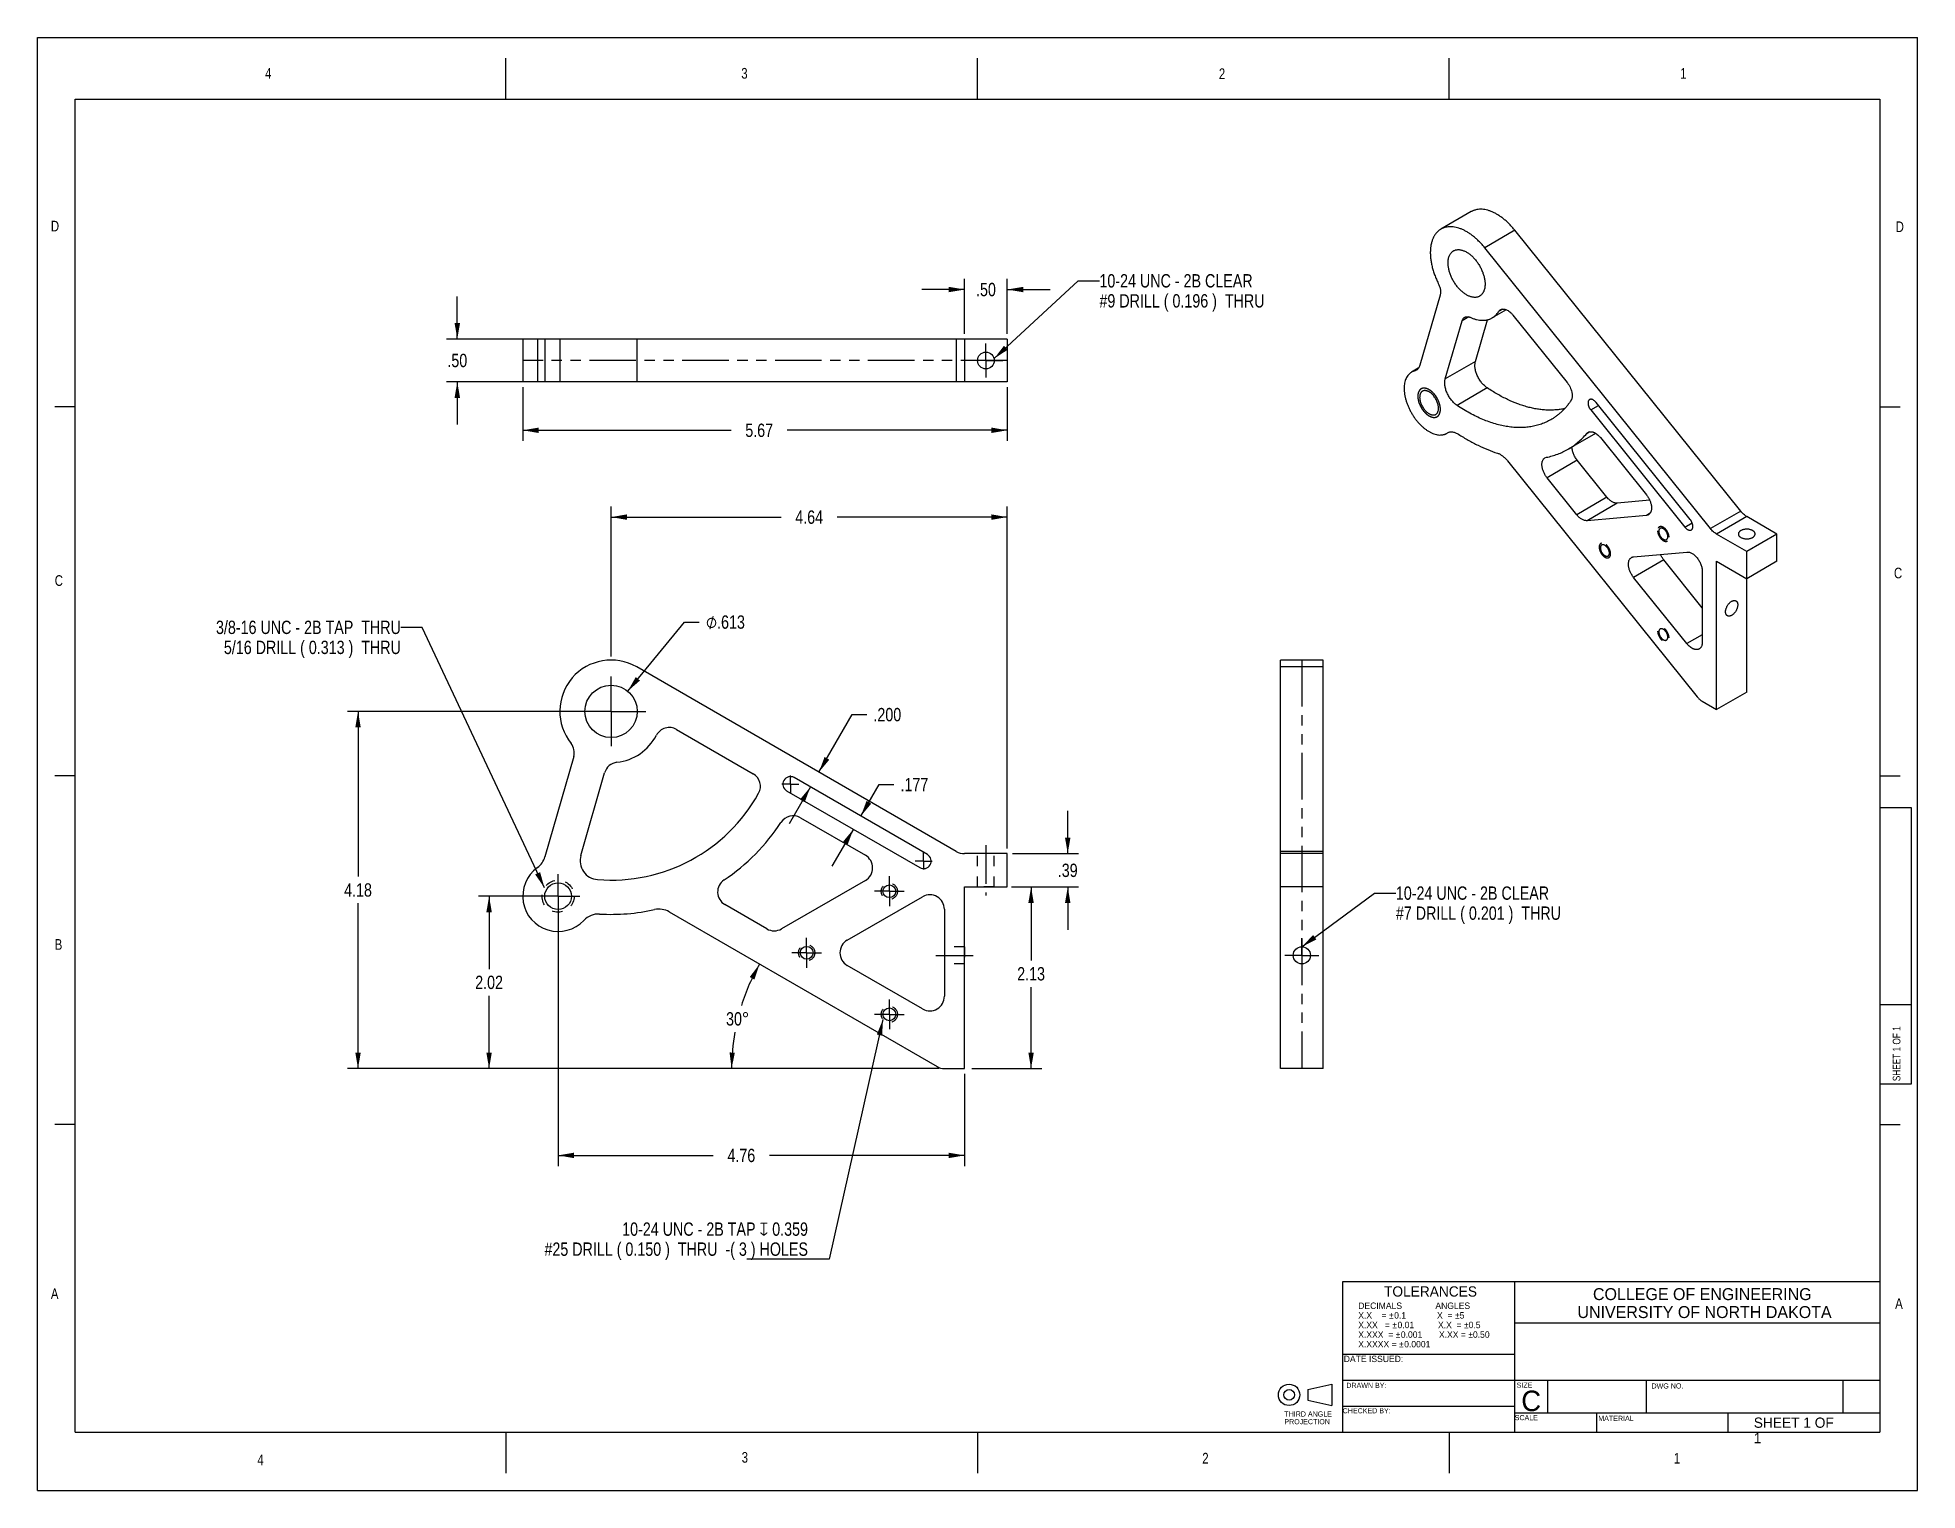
# Model space of a CAD drawing. Header units: inches. Extents: x 0 to 22, y 0 to 17.
import ezdxf

# ---------------------------------------------------------------- set-up
doc = ezdxf.new("R2010")
doc.units = ezdxf.units.IN
doc.header["$LTSCALE"] = 1.21
doc.header["$MEASUREMENT"] = 0
for name, pattern in [('CENTER', [0.6, 0.375, -0.075, 0.075, -0.075]), ('HIDDEN', [0.2, 0.1, -0.1]), ('PHANTOM', [0.8, 0.45, -0.05, 0.1, -0.05, 0.1, -0.05])]:
    doc.linetypes.add(name, pattern=pattern)
doc.layers.get('0').update_dxf_attribs({"linetype": 'CONTINUOUS'})
for name, color, linetype in [('02___PRT_ALL_AXES', 7, 'CONTINUOUS'), ('DEFAULT_1', 7, 'CENTER'), ('DEFAULT_3', 7, 'PHANTOM')]:
    doc.layers.add(name, color=color, linetype=linetype)
doc.styles.get("Standard").update_dxf_attribs({"font": 'txt', "width": 0.8})
doc.styles.add('TEXTSTYLE_2', font='bluprntb.ttf')
doc.styles.add('TEXTSTYLE_3', font='bluprnt.ttf')
doc.styles.add('TEXTSTYLE_5', font='symbol_asme.ttf')
doc.dimstyles.new('DIMSTYLE_1', dxfattribs={"dimtxt": 0.15625, "dimasz": 0.1875, "dimexe": 0.125, "dimexo": 0.0625, "dimgap": 0.078125, "dimtad": 0, "dimtih": 1, "dimtoh": 1, "dimzin": 4, "dimdsep": 46, "dimtxsty": 'STANDARD', "dimblk": '_FILLED', "dimblk1": '_FILLED', "dimblk2": '_FILLED', "dimcen": 0.09, "dimadec": 3, "dimazin": 1, "dimtfac": 1, "dimtdec": 3, "dimtofl": 0, "dimtmove": 0, "dimatfit": 3, "dimldrblk": '_FILLED', "dimfxl": 1, "dimtolj": 1, "dimtzin": 4, "dimarcsym": 0})
doc.dimstyles.new('DIMSTYLE_2', dxfattribs={"dimtxt": 0.15625, "dimasz": 0.1875, "dimexe": 0.125, "dimexo": 0.0625, "dimgap": 0.078125, "dimtad": 0, "dimtih": 1, "dimtoh": 1, "dimdec": 3, "dimzin": 4, "dimdsep": 46, "dimtxsty": 'STANDARD', "dimblk": '_FILLED', "dimblk1": '_FILLED', "dimblk2": '_FILLED', "dimcen": 0.09, "dimadec": 3, "dimazin": 1, "dimtfac": 1, "dimtdec": 3, "dimtofl": 0, "dimtmove": 0, "dimatfit": 3, "dimldrblk": '_FILLED', "dimfxl": 1, "dimtolj": 1, "dimtzin": 4, "dimarcsym": 0})
doc.dimstyles.new('DIMSTYLE_3', dxfattribs={"dimtxt": 0.15625, "dimasz": 0.1875, "dimexe": 0.125, "dimexo": 0.0625, "dimgap": 0.09, "dimtad": 0, "dimtih": 1, "dimtoh": 1, "dimdec": 3, "dimzin": 4, "dimdsep": 46, "dimtxsty": 'STANDARD', "dimblk": '_FILLED', "dimblk1": '_FILLED', "dimblk2": '_FILLED', "dimcen": 0.09, "dimadec": 3, "dimazin": 1, "dimtfac": 1, "dimtdec": 3, "dimtofl": 0, "dimtmove": 0, "dimatfit": 1, "dimldrblk": '_FILLED', "dimfxl": 1, "dimtolj": 1, "dimtzin": 4, "dimarcsym": 0})
doc.dimstyles.new('DIMSTYLE_4', dxfattribs={"dimtxt": 0.15625, "dimasz": 0.1875, "dimexe": 0.125, "dimexo": 0.0625, "dimgap": 0.078125, "dimtad": 0, "dimtih": 1, "dimtoh": 1, "dimdec": 0, "dimzin": 4, "dimdsep": 46, "dimtxsty": 'STANDARD', "dimblk": '_FILLED', "dimblk1": '_FILLED', "dimblk2": '_FILLED', "dimcen": 0.09, "dimadec": 3, "dimazin": 1, "dimtfac": 1, "dimtdec": 3, "dimtofl": 0, "dimtmove": 0, "dimatfit": 3, "dimldrblk": '_FILLED', "dimfxl": 1, "dimtolj": 1, "dimtzin": 4, "dimarcsym": 0})
doc.dimstyles.get("Standard").update_dxf_attribs({"dimtxt": 0.15625, "dimasz": 0.1875, "dimexe": 0.125, "dimexo": 0.0625, "dimgap": 0.09, "dimtad": 0, "dimtih": 1, "dimtoh": 1, "dimdec": 3, "dimzin": 4, "dimdsep": 46, "dimtxsty": 'STANDARD', "dimblk": '_FILLED', "dimblk1": '_FILLED', "dimblk2": '_FILLED', "dimcen": 0.09, "dimadec": 3, "dimazin": 1, "dimtp": 0.001, "dimtm": 0.001, "dimtfac": 1, "dimtdec": 3, "dimtofl": 0, "dimtmove": 0, "dimatfit": 3, "dimldrblk": '_FILLED', "dimfxl": 1, "dimtolj": 1, "dimtzin": 4, "dimarcsym": 0})

msp = doc.modelspace()

# ---------------------------------------------------------------- texts
at = {"color": 2, "linetype": 'CONTINUOUS', "line_spacing_factor": 0.9}
for s, insert, char_height, width, attachment_point in [('4', (2.6624, 16.6446), 0.125, 0.1, 1), ('3', (8.2352, 16.6446), 0.125, 0.1, 1), ('2', (13.8248, 16.6394), 0.125, 0.1, 1), ('1', (19.2224, 16.643), 0.125, 0.1, 1), ('D', (0.1555, 14.8566), 0.125, 0.1, 1), ('D', (21.7454, 14.8489), 0.125, 0.1, 1), ('10-24 UNC - 2B CLEAR   \\P#9 DRILL ( 0.196 )  THRU ', (12.4272, 14.2321), 0.15625, 3.125, 1), ('C', (21.7254, 10.7973), 0.125, 0.1, 1), ('C', (0.2005, 10.7091), 0.125, 0.1, 1), ('3/8-16 UNC - 2B TAP  THRU \\P5/16 DRILL ( 0.313 )  THRU ', (4.252, 10.1772), 0.15625, 3.375, 3), ('10-24 UNC - 2B CLEAR   \\P#7 DRILL ( 0.201 )  THRU ', (15.8964, 7.0672), 0.15625, 3.125, 1), ('B', (0.2, 6.4509), 0.125, 0.1, 1), ('10-24 UNC - 2B TAP \\fSymbol_ASME;{\\W1.0;↧}\\ftxt; 0.359 \\P#25 DRILL ( 0.150 )  THRU  -( 3 ) HOLES', (9.0159, 3.1356), 0.15625, 7.3125, 3), ('A', (0.1555, 2.3642), 0.125, 0.1, 1), ('A', (21.7397, 2.2494), 0.125, 0.1, 1), ('3', (8.24, 0.449), 0.125, 0.1, 1), ('2', (13.6304, 0.4394), 0.125, 0.1, 1), ('4', (2.5712, 0.4197), 0.125, 0.1, 1), ('1', (19.1504, 0.4394), 0.125, 0.1, 1)]:
    msp.add_mtext(s, dxfattribs=dict(at, insert=insert, char_height=char_height, width=width, attachment_point=attachment_point))
at = {"color": 2, "linetype": 'CONTINUOUS', "insert": (21.7112, 4.7886), "char_height": 0.09, "width": 0.864, "attachment_point": 1, "rotation": 90, "line_spacing_factor": 0.9}
msp.add_mtext('SHEET 1 OF 1', dxfattribs=at)
at = {"color": 2, "linetype": 'CONTINUOUS', "line_spacing_factor": 0.9}
for s, insert, char_height, width, attachment_point, style in [('TOLERANCES', (15.7577, 2.3879), 0.12, 1.101313, 1, 'TEXTSTYLE_2'), (' COLLEGE OF ENGINEERING\\P  UNIVERSITY OF NORTH DAKOTA', (19.4566, 2.3667), 0.14, 3.327568, 2, 'TEXTSTYLE_2'), ('DECIMALS              ANGLES\\PX.X    = \\fgdt;{\\W1.0;{\\fgdt;`}}\\fBlueprint MT;{\\ftxt;\\W0.0001;\\H0.0001;\\~}{\\ftxt;\\W0.1666666667;\\H0.075; }0.1             X  = \\fgdt;{\\W1.0;{\\fgdt;`}}\\fBlueprint MT;5 \\PX.XX   = \\fgdt;{\\W1.0;{\\fgdt;`}}\\fBlueprint MT;{\\ftxt;\\W0.0001;\\H0.0001;\\~}{\\ftxt;\\W0.1666666667;\\H0.075; }0.01          X.X  = \\fgdt;{\\W1.0;{\\fgdt;`}}\\fBlueprint MT;0.5\\PX.XXX  = \\fgdt;{\\W1.0;{\\fgdt;`}}\\fBlueprint MT;{\\ftxt;\\W0.0001;\\H0.0001;\\~}{\\ftxt;\\W0.1666666667;\\H0.075; }0.001       X.XX = \\fgdt;{\\W1.0;{\\fgdt;`}}\\fBlueprint MT;0.50\\PX.XXXX = \\fgdt;{\\W1.0;{\\fgdt;`}}\\fBlueprint MT;{\\ftxt;\\W0.0001;\\H0.0001;\\~}{\\ftxt;\\W0.1666666667;\\H0.075; }0.0001', (15.456, 2.1983), 0.075, 1.704585, 1, 'TEXTSTYLE_3'), ('DATE ISSUED:', (15.2863, 1.5763), 0.075, 0.712934, 1, 'TEXTSTYLE_2'), ('DRAWN BY:', (15.5511, 1.2588), 0.06, 0.495058, 2, 'TEXTSTYLE_2'), ('SIZE', (17.402, 1.2616), 0.06, 0.162625, 2, 'TEXTSTYLE_3'), ('C', (17.364, 1.1676), 0.24, 0.23444, 1, 'TEXTSTYLE_3'), ('DWG NO.', (19.0746, 1.2522), 0.06, 0.407954, 2, 'TEXTSTYLE_3'), ('THIRD ANGLE\\PPROJECTION', (14.5909, 0.9243), 0.06, 0.557838, 1, 'TEXTSTYLE_3'), ('CHECKED BY:', (15.5549, 0.9622), 0.06, 0.533514, 2, 'TEXTSTYLE_3'), ('SCALE', (17.4229, 0.8818), 0.06, 0.24834, 2, 'TEXTSTYLE_3'), ('MATERIAL', (18.4725, 0.8734), 0.06, 0.401467, 2, 'TEXTSTYLE_3'), ('SHEET 1 OF 1', (20.085, 0.8527), 0.12, 0.997529, 1, 'TEXTSTYLE_3')]:
    msp.add_mtext(s, dxfattribs=dict(at, insert=insert, char_height=char_height, width=width, attachment_point=attachment_point, style=style))

# ---------------------------------------------------------------- blocks, each defined once
blk = doc.blocks.new('_FILLED')
at = {"color": 0, "linetype": 'BYBLOCK'}
blk.add_solid([(0, 0), (-1, 0.17), (-1, -0.17)], dxfattribs=at)
blk = doc.blocks.new('*D0')
at = {"color": 2, "linetype": 'CONTINUOUS'}
for p, q in [((4.912, 13.472), (4.912, 13.972)), ((6.949, 13.472), (4.787, 13.472)), ((6.949, 12.972), (4.787, 12.972)), ((4.912, 12.972), (4.912, 12.472))]:
    blk.add_line(p, q, dxfattribs=at)
at = {"color": 2, "linetype": 'CONTINUOUS', "xscale": 0.1875, "yscale": 0.1875, "zscale": 0.1875}
for p, rotation in [((4.912, 13.472), 270), ((4.912, 12.972), 90)]:
    blk.add_blockref('_FILLED', p, dxfattribs=dict(at, rotation=rotation))
at = {"color": 2, "linetype": 'CONTINUOUS', "insert": (4.912, 13.3), "char_height": 0.1562, "width": 0.375, "attachment_point": 2, "line_spacing_factor": 0.9}
blk.add_mtext('.50', dxfattribs=at)
blk = doc.blocks.new('*D1')
at = {"color": 2, "linetype": 'CONTINUOUS'}
for p, q in [((10.849, 13.534), (10.849, 14.177)), ((11.349, 13.534), (11.349, 14.177)), ((10.849, 14.052), (10.349, 14.052)), ((11.349, 14.052), (11.849, 14.052))]:
    blk.add_line(p, q, dxfattribs=at)
at = {"color": 2, "linetype": 'CONTINUOUS', "xscale": 0.1875, "yscale": 0.1875, "zscale": 0.1875}
blk.add_blockref('_FILLED', (10.849, 14.052), dxfattribs=at)
at = {"color": 2, "linetype": 'CONTINUOUS', "xscale": 0.1875, "yscale": 0.1875, "zscale": 0.1875, "rotation": 180}
blk.add_blockref('_FILLED', (11.349, 14.052), dxfattribs=at)
at = {"color": 2, "linetype": 'CONTINUOUS', "insert": (11.099, 14.13), "char_height": 0.1562, "width": 0.375, "attachment_point": 2, "line_spacing_factor": 0.9}
blk.add_mtext('.50', dxfattribs=at)
blk = doc.blocks.new('*D2')
at = {"color": 2, "linetype": 'CONTINUOUS'}
for p, q in [((5.678, 12.909), (5.678, 12.28)), ((11.349, 12.909), (11.349, 12.28)), ((5.678, 12.405), (8.117, 12.405)), ((11.349, 12.405), (8.773, 12.405))]:
    blk.add_line(p, q, dxfattribs=at)
at = {"color": 2, "linetype": 'CONTINUOUS', "xscale": 0.1875, "yscale": 0.1875, "zscale": 0.1875, "rotation": 180}
blk.add_blockref('_FILLED', (5.678, 12.405), dxfattribs=at)
at = {"color": 2, "linetype": 'CONTINUOUS', "xscale": 0.1875, "yscale": 0.1875, "zscale": 0.1875}
blk.add_blockref('_FILLED', (11.349, 12.405), dxfattribs=at)
at = {"color": 2, "linetype": 'CONTINUOUS', "insert": (8.445, 12.483), "char_height": 0.1562, "width": 0.5, "attachment_point": 2, "line_spacing_factor": 0.9}
blk.add_mtext('5.67', dxfattribs=at)
blk = doc.blocks.new('*D3')
at = {"color": 2, "linetype": 'CONTINUOUS'}
for p, q in [((11.397, 7.061), (11.752, 7.061)), ((11.627, 7.061), (11.627, 6.201)), ((11.627, 4.936), (11.627, 5.888)), ((10.934, 4.936), (11.752, 4.936))]:
    blk.add_line(p, q, dxfattribs=at)
at = {"color": 2, "linetype": 'CONTINUOUS', "xscale": 0.1875, "yscale": 0.1875, "zscale": 0.1875}
for p, rotation in [((11.627, 7.061), 90), ((11.627, 4.936), 270)]:
    blk.add_blockref('_FILLED', p, dxfattribs=dict(at, rotation=rotation))
at = {"color": 2, "linetype": 'CONTINUOUS', "insert": (11.627, 6.123), "char_height": 0.1562, "width": 0.5, "attachment_point": 2, "line_spacing_factor": 0.9}
blk.add_mtext('2.13', dxfattribs=at)
blk = doc.blocks.new('*D4')
at = {"color": 2, "linetype": 'CONTINUOUS'}
for p, q in [((12.056, 7.451), (12.056, 7.951)), ((11.411, 7.451), (12.181, 7.451)), ((11.411, 7.061), (12.181, 7.061)), ((12.056, 7.061), (12.056, 6.561))]:
    blk.add_line(p, q, dxfattribs=at)
at = {"color": 2, "linetype": 'CONTINUOUS', "xscale": 0.1875, "yscale": 0.1875, "zscale": 0.1875}
for p, rotation in [((12.056, 7.451), 270), ((12.056, 7.061), 90)]:
    blk.add_blockref('_FILLED', p, dxfattribs=dict(at, rotation=rotation))
at = {"color": 2, "linetype": 'CONTINUOUS', "insert": (12.056, 7.334), "char_height": 0.1562, "width": 0.375, "attachment_point": 2, "line_spacing_factor": 0.9}
blk.add_mtext('.39', dxfattribs=at)
blk = doc.blocks.new('*D5')
at = {"color": 2, "linetype": 'CONTINUOUS'}
for p, q in [((9.144, 8.404), (9.532, 9.078)), ((9.532, 9.078), (9.704, 9.078)), ((9.044, 8.231), (8.794, 7.798))]:
    blk.add_line(p, q, dxfattribs=at)
at = {"color": 2, "linetype": 'CONTINUOUS', "xscale": 0.1875, "yscale": 0.1875, "zscale": 0.1875}
for p, rotation in [((9.144, 8.404), 240), ((9.044, 8.231), 60)]:
    blk.add_blockref('_FILLED', p, dxfattribs=dict(at, rotation=rotation))
at = {"color": 2, "linetype": 'CONTINUOUS', "insert": (9.782, 9.156), "char_height": 0.1562, "width": 0.5, "attachment_point": 1, "line_spacing_factor": 0.9}
blk.add_mtext('.200', dxfattribs=at)
blk = doc.blocks.new('*D6')
at = {"color": 2, "linetype": 'CONTINUOUS'}
for p, q in [((9.635, 7.89), (9.849, 8.259)), ((9.849, 8.259), (10.021, 8.259)), ((9.547, 7.736), (9.297, 7.303))]:
    blk.add_line(p, q, dxfattribs=at)
at = {"color": 2, "linetype": 'CONTINUOUS', "xscale": 0.1875, "yscale": 0.1875, "zscale": 0.1875}
for p, rotation in [((9.635, 7.89), 240), ((9.547, 7.736), 60)]:
    blk.add_blockref('_FILLED', p, dxfattribs=dict(at, rotation=rotation))
at = {"color": 2, "linetype": 'CONTINUOUS', "insert": (10.099, 8.337), "char_height": 0.1562, "width": 0.5, "attachment_point": 1, "line_spacing_factor": 0.9}
blk.add_mtext('.177', dxfattribs=at)
blk = doc.blocks.new('*D7')
at = {"color": 2, "linetype": 'CONTINUOUS'}
for p, q in [((6.906, 9.352), (7.572, 10.161)), ((7.572, 10.161), (7.744, 10.161))]:
    blk.add_line(p, q, dxfattribs=at)
at = {"color": 2, "linetype": 'CONTINUOUS', "xscale": 0.1875, "yscale": 0.1875, "zscale": 0.1875, "rotation": 230.543245781}
blk.add_blockref('_FILLED', (6.906, 9.352), dxfattribs=at)
at = {"color": 2, "linetype": 'CONTINUOUS', "insert": (7.822, 10.239), "char_height": 0.15625, "width": 1.02644, "attachment_point": 1, "line_spacing_factor": 0.9, "style": 'TEXTSTYLE_5'}
blk.add_mtext('⌀\\ftxt;{\\W0.8;.613}', dxfattribs=at)
blk = doc.blocks.new('*D8')
at = {"color": 2, "linetype": 'CONTINUOUS'}
for p, q in [((6.711, 9.756), (6.711, 11.514)), ((11.349, 7.513), (11.349, 11.514)), ((6.711, 11.389), (8.702, 11.389)), ((11.349, 11.389), (9.358, 11.389))]:
    blk.add_line(p, q, dxfattribs=at)
at = {"color": 2, "linetype": 'CONTINUOUS', "xscale": 0.1875, "yscale": 0.1875, "zscale": 0.1875, "rotation": 180}
blk.add_blockref('_FILLED', (6.711, 11.389), dxfattribs=at)
at = {"color": 2, "linetype": 'CONTINUOUS', "xscale": 0.1875, "yscale": 0.1875, "zscale": 0.1875}
blk.add_blockref('_FILLED', (11.349, 11.389), dxfattribs=at)
at = {"color": 2, "linetype": 'CONTINUOUS', "insert": (9.03, 11.467), "char_height": 0.1562, "width": 0.5, "attachment_point": 2, "line_spacing_factor": 0.9}
blk.add_mtext('4.64', dxfattribs=at)
blk = doc.blocks.new('*D9')
at = {"color": 2, "linetype": 'CONTINUOUS'}
for p, q in [((6.649, 9.116), (3.625, 9.116)), ((3.75, 9.116), (3.75, 7.182)), ((3.75, 4.936), (3.75, 6.87)), ((10.55, 4.936), (3.625, 4.936))]:
    blk.add_line(p, q, dxfattribs=at)
at = {"color": 2, "linetype": 'CONTINUOUS', "xscale": 0.1875, "yscale": 0.1875, "zscale": 0.1875}
for p, rotation in [((3.75, 9.116), 90), ((3.75, 4.936), 270)]:
    blk.add_blockref('_FILLED', p, dxfattribs=dict(at, rotation=rotation))
at = {"color": 2, "linetype": 'CONTINUOUS', "insert": (3.75, 7.104), "char_height": 0.1562, "width": 0.5, "attachment_point": 2, "line_spacing_factor": 0.9}
blk.add_mtext('4.18', dxfattribs=at)
blk = doc.blocks.new('*D10')
at = {"color": 2, "linetype": 'CONTINUOUS'}
for p, q in [((6.091, 6.89), (6.091, 3.795)), ((10.849, 4.873), (10.849, 3.795)), ((6.091, 3.92), (7.908, 3.92)), ((10.849, 3.92), (8.564, 3.92))]:
    blk.add_line(p, q, dxfattribs=at)
at = {"color": 2, "linetype": 'CONTINUOUS', "xscale": 0.1875, "yscale": 0.1875, "zscale": 0.1875, "rotation": 180}
blk.add_blockref('_FILLED', (6.091, 3.92), dxfattribs=at)
at = {"color": 2, "linetype": 'CONTINUOUS', "xscale": 0.1875, "yscale": 0.1875, "zscale": 0.1875}
blk.add_blockref('_FILLED', (10.849, 3.92), dxfattribs=at)
at = {"color": 2, "linetype": 'CONTINUOUS', "insert": (8.236, 3.998), "char_height": 0.1562, "width": 0.5, "attachment_point": 2, "line_spacing_factor": 0.9}
blk.add_mtext('4.76', dxfattribs=at)
blk = doc.blocks.new('*D11')
at = {"color": 2, "linetype": 'CONTINUOUS'}
for p, q in [((6.029, 6.953), (5.159, 6.953)), ((5.284, 6.953), (5.284, 6.101)), ((5.284, 4.936), (5.284, 5.788)), ((10.55, 4.936), (5.159, 4.936))]:
    blk.add_line(p, q, dxfattribs=at)
at = {"color": 2, "linetype": 'CONTINUOUS', "xscale": 0.1875, "yscale": 0.1875, "zscale": 0.1875}
for p, rotation in [((5.284, 6.953), 90), ((5.284, 4.936), 270)]:
    blk.add_blockref('_FILLED', p, dxfattribs=dict(at, rotation=rotation))
at = {"color": 2, "linetype": 'CONTINUOUS', "insert": (5.284, 6.023), "char_height": 0.1562, "width": 0.5, "attachment_point": 2, "line_spacing_factor": 0.9}
blk.add_mtext('2.02', dxfattribs=at)
blk = doc.blocks.new('*D12')
at = {"color": 2, "linetype": 'CONTINUOUS'}
blk.add_line((10.55, 4.936), (7.997, 4.936), dxfattribs=at)
for start, end in [(150, 162.4274), (169.9733, 180)]:
    blk.add_arc((10.567, 4.936), 2.445, start, end, dxfattribs=at)
for points in [[(8.39, 5.978), (8.45, 6.159), (8.334, 6.007)], [(8.098, 5.125), (8.122, 4.936), (8.16, 5.122)]]:
    blk.add_solid(points, dxfattribs=at)
at = {"color": 2, "linetype": 'CONTINUOUS', "insert": (8.192, 5.596), "char_height": 0.15625, "width": 0.33585, "attachment_point": 2, "line_spacing_factor": 0.9}
blk.add_mtext('30\\fSymbol_ASME;{\\W1.0;°}', dxfattribs=at)

# ---------------------------------------------------------------- dimensions: what is measured, and where the dimension line sits
at = {"color": 2, "linetype": 'CONTINUOUS'}
for base, p1, p2, picture, middle in [((11.3487, 14.0518), (10.8487, 13.4716), (11.3487, 13.4716), '*D1', (11.1104, 14.0518)), ((11.3487, 12.405), (5.6783, 12.9716), (11.3487, 12.9716), '*D2', (8.4449, 12.405))]:
    dim = msp.add_linear_dim(base=base, p1=p1, p2=p2, dimstyle='DIMSTYLE_1', dxfattribs=at)
    dim.commit()
    dim.dimension.update_dxf_attribs({"geometry": picture, "text_midpoint": middle, "dimtype": 160})
for base, p1, p2, angle, dimstyle, picture, middle in [((4.9117, 12.9716), (7.0115, 13.4716), (7.0115, 12.9716), 270, 'DIMSTYLE_1', '*D0', (4.9234, 13.2216)), ((6.7115, 11.3888), (11.3487, 7.451), (6.7115, 9.6935), 180, 'DIMSTYLE_1', '*D8', (9.034, 11.3888)), ((3.75, 9.1158), (10.6127, 4.936), (6.7115, 9.1158), 90, 'DIMSTYLE_1', '*D9', (3.7539, 7.0259)), ((9.1438, 8.4044), (8.8543, 8.3406), (10.7487, 7.4778), 60, 'DIMSTYLE_2', '*D5', (10.0442, 9.0776)), ((9.6354, 7.8896), (8.7658, 8.1873), (8.8543, 8.3406), 60, 'DIMSTYLE_2', '*D6', (10.3606, 8.2593)), ((12.0562, 7.451), (11.3487, 7.061), (11.3487, 7.451), 90, 'DIMSTYLE_1', '*D4', (12.0679, 7.256)), ((11.6266748727, 7.0609861903), (10.871430107, 4.9359861903), (11.3340687105, 7.0609861903), 90, 'DIMSTYLE_1', '*D3', (11.6305811768, 6.0444729004)), ((5.2839, 6.953), (10.6127, 4.936), (6.0913, 6.953), 90, 'DIMSTYLE_1', '*D11', (5.2839, 5.9445)), ((6.0913, 3.9198), (10.8487, 4.936), (6.0913, 6.953), 180, 'DIMSTYLE_1', '*D10', (8.2362, 3.9198))]:
    dim = msp.add_linear_dim(base=base, p1=p1, p2=p2, angle=angle, dimstyle=dimstyle, dxfattribs=at)
    dim.commit()
    dim.dimension.update_dxf_attribs({"geometry": picture, "text_midpoint": middle, "dimtype": 160})
dim = msp.add_diameter_dim_2p(p1=(6.9061, 9.3523), p2=(6.5169, 8.8794), text='{\\fSymbol_ASME;\\W1.0;⌀}<>', dimstyle='DIMSTYLE_3', override={"dimpost": '<>'}, dxfattribs=at)
dim.commit()
dim.dimension.update_dxf_attribs({"geometry": '*D7', "text_midpoint": (8.1638, 10.1609), "dimtype": 163})
dim = msp.add_angular_dim_2l(base=(8.2053242, 5.5688291), line1=((8.5248944, 6.1150692), (8.503719, 6.1272948)), line2=((10.6371286, 4.9359862), (10.6126774, 4.9359862)), dimstyle='DIMSTYLE_4', dxfattribs=at)
dim.commit()
dim.dimension.update_dxf_attribs({"geometry": '*D12', "text_midpoint": (8.1922754, 5.5179504), "dimtype": 162})

# ---------------------------------------------------------------- linework, layer by layer
at = {"color": 7, "linetype": 'CONTINUOUS'}
for p, q in [((0, 0), (0, 17)), ((0, 17), (22, 17)), ((22, 0), (22, 17)), ((5.48, 16.28), (5.48, 16.76)), ((11, 16.28), (11, 16.76)), ((16.52, 16.28), (16.52, 16.76)), ((0.44, 0.68), (0.44, 16.28)), ((0.44, 16.28), (21.56, 16.28)), ((21.56, 16.28), (21.56, 0.68)), ((16.7774, 14.9632), (16.4238, 14.7591)), ((17.2895, 14.7454), (16.9359, 14.5413)), ((19.9321, 11.458), (17.2895, 14.7454)), ((19.5785, 11.2539), (16.9359, 14.5413)), ((16.4145, 13.9867), (16.1765, 13.1656)), ((16.474, 13.007), (16.6703, 13.6841)), ((16.7517, 13.7311), (16.6703, 13.6841)), ((16.8275, 13.2111), (16.9689, 13.6989)), ((17.1886, 13.8151), (17.0238, 13.7199)), ((17.1495, 13.8236), (17.0992, 13.7945)), ((17.2657, 13.754), (17.8997, 12.9653)), ((5.6783, 13.4716), (5.6783, 12.9716)), ((11.3487, 13.4716), (5.6783, 13.4716)), ((5.849, 13.4716), (5.849, 12.9716)), ((5.9374, 13.4716), (5.9374, 12.9716)), ((6.1115, 13.4716), (6.1115, 12.9716)), ((7.0115, 13.4716), (7.0115, 12.9716)), ((10.7487, 13.4716), (10.7487, 12.9716)), ((10.8487, 13.4716), (10.8487, 12.9716)), ((11.3487, 13.4716), (11.3487, 12.9716)), ((16.8275, 13.2111), (16.474, 13.007)), ((16.1592, 13.1308), (16.0788, 13.0844)), ((16.134, 13.1069), (16.0788, 13.0844)), ((16.1471, 13.1179), (16.114, 13.0987)), ((11.3487, 12.9716), (5.6783, 12.9716)), ((16.9659, 12.9005), (16.6123, 12.6964)), ((0.44, 12.68), (0.2, 12.68)), ((18.1764, 12.6427), (18.268, 12.6956)), ((18.1764, 12.6427), (19.2787, 11.2715)), ((19.3413, 11.3605), (18.239, 12.7317)), ((21.56, 12.68), (21.8, 12.68)), ((16.4918, 12.3691), (16.5019, 12.3753)), ((18.2343, 12.3691), (17.9113, 12.1827)), ((18.1632, 12.3865), (18.1298, 12.3673)), ((18.1298, 12.3673), (18.1454, 12.3805)), ((18.2906, 12.3188), (18.8283, 11.6498)), ((17.2038, 12.0471), (19.4223, 9.2873)), ((17.641, 12.0822), (17.659, 12.0889)), ((18.0194, 12.0536), (17.6659, 11.8494)), ((18.3672, 11.6209), (18.0194, 12.0536)), ((18.0137, 11.4167), (17.6659, 11.8494)), ((18.3672, 11.6209), (18.0137, 11.4167)), ((18.4874, 11.5515), (18.1339, 11.3473)), ((18.8671, 11.5854), (18.4874, 11.5515)), ((19.9321, 11.458), (19.5785, 11.2539)), ((18.8283, 11.4094), (18.1339, 11.3473)), ((18.8705, 11.4337), (18.8283, 11.4094)), ((19.2787, 11.2715), (19.3639, 11.3207)), ((20.0028, 11.3953), (19.6493, 11.1912)), ((20.3564, 11.1912), (20.0028, 11.3953)), ((20.0028, 10.9871), (19.6493, 11.1912)), ((20.3564, 11.1912), (20.0028, 10.9871)), ((20.3564, 10.8728), (20.3564, 11.1912)), ((18.6784, 10.9246), (19.3021, 10.9803)), ((19.0319, 10.8883), (18.6784, 10.6842)), ((19.4824, 10.3279), (19.0319, 10.8883)), ((19.6493, 10.8728), (20.0028, 10.6686)), ((19.6493, 9.1377), (19.6493, 10.8728)), ((20.0028, 9.3418), (20.0028, 10.9871)), ((20.3564, 10.8728), (20.0028, 10.6686)), ((19.3021, 9.9083), (18.6784, 10.6842)), ((19.4824, 10.756), (19.4824, 9.9244)), ((19.4824, 10.0124), (19.3021, 9.9083)), ((14.5458, 4.936), (14.5458, 9.7158)), ((15.0458, 9.7158), (14.5458, 9.7158)), ((15.0458, 4.936), (15.0458, 9.7158)), ((10.7487, 7.4778), (7.0115, 9.6354)), ((15.0458, 9.6354), (14.5458, 9.6354)), ((20.0028, 9.3418), (19.6493, 9.1377)), ((19.4824, 9.234), (19.6493, 9.1377)), ((7.4778, 8.9043), (8.3745, 8.3867)), ((6.274, 8.5874), (5.9374, 7.4135)), ((0.44, 8.36), (0.2, 8.36)), ((6.3582, 7.4296), (6.6358, 8.3977)), ((21.56, 8.36), (21.8, 8.36)), ((8.7658, 8.1873), (10.3246, 7.2873)), ((10.4131, 7.4406), (8.8543, 8.3406)), ((21.56, 7.9908), (21.9272, 7.9908)), ((21.9272, 7.9908), (21.9272, 4.7517)), ((8.9272, 7.8712), (9.6877, 7.4322)), ((11.3487, 7.451), (10.8487, 7.451)), ((11.3487, 7.061), (11.3487, 7.451)), ((15.0458, 7.4778), (14.5458, 7.4778)), ((15.0458, 7.451), (14.5458, 7.451)), ((9.6877, 7.1377), (8.7056, 6.5707)), ((10.8487, 7.061), (11.3487, 7.061)), ((10.8487, 4.936), (10.8487, 7.061)), ((15.0458, 7.061), (14.5458, 7.061)), ((8.5356, 6.5707), (8.0437, 6.8547)), ((9.4756, 6.438), (10.3577, 6.9472)), ((7.3903, 6.7701), (10.5277, 4.9588)), ((10.6127, 6.8), (10.6127, 5.7815)), ((10.3577, 5.6343), (9.4756, 6.1435)), ((21.56, 5.6862), (21.9272, 5.6862)), ((10.6127, 4.936), (10.8487, 4.936)), ((15.0458, 4.936), (14.5458, 4.936)), ((21.9272, 4.7517), (21.56, 4.7517)), ((0.44, 4.28), (0.2, 4.28)), ((21.56, 4.28), (21.8, 4.28)), ((21.56, 2.4387), (15.272, 2.4387)), ((15.272, 2.4387), (15.272, 0.68)), ((17.288, 0.68), (17.288, 2.4387)), ((21.56, 1.9587), (17.288, 1.9587)), ((17.288, 1.5901), (15.272, 1.5901)), ((14.8658, 1.1806), (15.147, 1.2431)), ((14.8658, 1.1806), (14.8658, 1.0556)), ((15.147, 1.2431), (15.147, 0.9931)), ((21.56, 1.2867), (15.272, 1.2867)), ((17.672, 1.2867), (17.672, 0.9027)), ((18.824, 1.2867), (18.824, 0.9027)), ((21.128, 1.2867), (21.128, 0.9027)), ((14.8658, 1.0556), (15.147, 0.9931)), ((17.288, 0.9834), (15.272, 0.9834)), ((21.56, 0.9027), (17.288, 0.9027)), ((18.248, 0.68), (18.248, 0.9027)), ((19.784, 0.68), (19.784, 0.9027)), ((0.44, 0.68), (21.56, 0.68)), ((5.48, 0.68), (5.48, 0.2)), ((11, 0.68), (11, 0.2)), ((16.52, 0.68), (16.52, 0.2)), ((0, 0), (22, 0))]:
    msp.add_line(p, q, dxfattribs=at)
for centre, radius in [((6.7115, 9.1158), 0.3063), ((14.647, 1.1181), 0.125), ((14.647, 1.1181), 0.0625)]:
    msp.add_circle(centre, radius, dxfattribs=at)
for centre, radius, start, end in [((6.7115, 9.1158), 0.6, 60, 218.70843), ((6.7115, 9.1158), 0.6, 276.53833, 332.23287), ((7.3928, 8.7571), 0.17, 60, 152.23287), ((6.1106, 8.6343), 0.17, 344, 38.70843), ((6.7992, 8.3508), 0.17, 96.53833, 164), ((8.2895, 8.2394), 0.17, 330.95233, 60), ((6.7115, 9.1158), 1.975, 265.42163, 330.95233), ((8.81, 8.2639), 0.0885, 60, 240), ((6.7115, 9.1158), 2.375, 303.84008, 326.84658), ((8.8422, 7.724), 0.17, 60, 146.84658), ((6.0913, 6.953), 0.413, 125.92107, 316.83), ((5.7106, 7.4786), 0.236, 305.92107, 344), ((6.5716, 7.3684), 0.222, 164, 265.42163), ((9.6027, 7.2849), 0.17, 300, 60), ((10.3689, 7.3639), 0.0885, 240, 60), ((10.8487, 7.651), 0.2, 240, 270), ((8.1287, 7.002), 0.17, 123.84008, 240), ((10.4427, 6.8), 0.17, 0, 120), ((6.5647, 6.509), 0.236, 86.776, 136.83), ((6.7115, 9.1158), 2.375, 266.776, 282.40235), ((7.2723, 6.5658), 0.236, 60, 102.40235), ((8.6206, 6.718), 0.17, 240, 300), ((9.5606, 6.2907), 0.17, 120, 240), ((10.4427, 5.7815), 0.17, 240, 360), ((10.6127, 5.106), 0.17, 240, 270)]:
    msp.add_arc(centre, radius, start, end, dxfattribs=at)
for points, knots in [([(17.2895, 14.7454), (17.2796, 14.7578), (17.2593, 14.7818), (17.2274, 14.8159), (17.1945, 14.8475), (17.1608, 14.8764), (17.1265, 14.9024), (17.092, 14.9254), (17.0573, 14.9451), (17.0227, 14.9616), (16.9885, 14.9745), (16.9549, 14.984), (16.922, 14.9898), (16.8902, 14.992), (16.8595, 14.9904), (16.835, 14.9861), (16.8163, 14.9807), (16.8029, 14.9758), (16.7898, 14.9701), (16.7815, 14.9656), (16.7774, 14.9632)], [0, 0, 0, 0, 0.0792239, 0.1570186, 0.2330139, 0.3069444, 0.3785727, 0.4476845, 0.5141187, 0.5777702, 0.6386013, 0.6966451, 0.7520237, 0.8049515, 0.855745, 0.9048223, 0.9288876, 0.9527219, 0.9764003, 1, 1, 1, 1]), ([(16.4238, 14.7591), (16.4193, 14.7565), (16.4103, 14.7508), (16.3975, 14.7413), (16.3855, 14.7307), (16.3702, 14.7151), (16.3529, 14.6929), (16.3355, 14.6628), (16.3214, 14.6292), (16.3106, 14.5923), (16.3034, 14.5526), (16.2995, 14.5103), (16.2993, 14.4658), (16.3025, 14.4194), (16.3093, 14.3715), (16.3194, 14.3226), (16.3329, 14.2729), (16.3497, 14.223), (16.3696, 14.1732), (16.3847, 14.1405), (16.3927, 14.1243)], [0, 0, 0, 0, 0.0229079, 0.0459108, 0.0691017, 0.0925701, 0.1406373, 0.1907326, 0.2433112, 0.2986922, 0.3570608, 0.4184843, 0.4829268, 0.5502611, 0.620288, 0.6927458, 0.7673139, 0.8436401, 0.9213579, 1, 1, 1, 1]), ([(16.9359, 14.5413), (16.926, 14.5537), (16.9057, 14.5777), (16.8738, 14.6118), (16.8409, 14.6434), (16.8072, 14.6723), (16.773, 14.6983), (16.7384, 14.7212), (16.7037, 14.741), (16.6692, 14.7574), (16.6349, 14.7704), (16.6013, 14.7798), (16.5685, 14.7857), (16.5366, 14.7878), (16.506, 14.7863), (16.4815, 14.7819), (16.4628, 14.7766), (16.4493, 14.7717), (16.4363, 14.7659), (16.4279, 14.7615), (16.4238, 14.7591)], [0, 0, 0, 0, 0.0792239, 0.1570186, 0.2330139, 0.3069444, 0.3785727, 0.4476845, 0.5141187, 0.5777702, 0.6386013, 0.6966451, 0.7520237, 0.8049515, 0.855745, 0.9048223, 0.9288876, 0.9527219, 0.9764003, 1, 1, 1, 1]), ([(16.5073, 14.3645), (16.5073, 14.3725), (16.5079, 14.3881), (16.511, 14.4106), (16.5161, 14.4315), (16.5232, 14.4506), (16.5323, 14.4676), (16.5433, 14.4825), (16.554, 14.4931), (16.5633, 14.5002), (16.5682, 14.5033), (16.5707, 14.5047)], [0, 0, 0, 0, 0.1485397, 0.2894798, 0.4226898, 0.5485849, 0.6679343, 0.7818626, 0.8919013, 0.9460796, 1, 1, 1, 1]), ([(16.8769, 13.9743), (16.8732, 13.9721), (16.8653, 13.9682), (16.8528, 13.9639), (16.8396, 13.9611), (16.8257, 13.9598), (16.8114, 13.96), (16.7965, 13.9618), (16.7813, 13.965), (16.7658, 13.9697), (16.75, 13.9759), (16.7341, 13.9836), (16.7182, 13.9926), (16.6967, 14.0065), (16.6702, 14.0273), (16.6401, 14.0563), (16.6118, 14.0892), (16.5858, 14.1253), (16.5628, 14.1639), (16.5433, 14.204), (16.5276, 14.2449), (16.5179, 14.2793), (16.5124, 14.3065), (16.5094, 14.3263), (16.5077, 14.3456), (16.5073, 14.3583), (16.5073, 14.3645)], [0, 0, 0, 0, 0.0213274, 0.0428832, 0.0648837, 0.0875234, 0.110968, 0.135349, 0.1607669, 0.1872862, 0.2149441, 0.2437485, 0.2736832, 0.3047121, 0.3697849, 0.4383663, 0.5096365, 0.5826443, 0.6563592, 0.7297192, 0.8016804, 0.8712537, 0.9048805, 0.9376073, 0.9693452, 1, 1, 1, 1]), ([(16.5707, 14.5047), (16.5745, 14.5069), (16.5823, 14.5108), (16.5948, 14.5151), (16.608, 14.5179), (16.6219, 14.5192), (16.6363, 14.519), (16.6511, 14.5173), (16.6663, 14.514), (16.6819, 14.5093), (16.6976, 14.5031), (16.7135, 14.4955), (16.7294, 14.4865), (16.751, 14.4725), (16.7774, 14.4517), (16.8075, 14.4227), (16.8359, 14.3898), (16.8618, 14.3537), (16.8848, 14.3152), (16.9043, 14.275), (16.92, 14.2341), (16.9298, 14.1997), (16.9352, 14.1725), (16.9382, 14.1527), (16.94, 14.1334), (16.9404, 14.1207), (16.9404, 14.1145)], [0, 0, 0, 0, 0.0213274, 0.0428832, 0.0648837, 0.0875234, 0.110968, 0.135349, 0.1607669, 0.1872862, 0.2149441, 0.2437485, 0.2736832, 0.3047121, 0.3697849, 0.4383663, 0.5096365, 0.5826443, 0.6563592, 0.7297192, 0.8016804, 0.8712537, 0.9048805, 0.9376073, 0.9693452, 1, 1, 1, 1]), ([(16.3927, 14.1243), (16.3957, 14.1183), (16.4012, 14.1062), (16.408, 14.0877), (16.4133, 14.0693), (16.417, 14.0512), (16.419, 14.0337), (16.4194, 14.017), (16.418, 14.0013), (16.4159, 13.9914), (16.4145, 13.9867)], [0, 0, 0, 0, 0.1410887, 0.279843, 0.4147327, 0.5446599, 0.6687293, 0.7862638, 0.896785, 1, 1, 1, 1]), ([(16.9404, 14.1145), (16.9404, 14.1065), (16.9397, 14.091), (16.9367, 14.0684), (16.9315, 14.0475), (16.9244, 14.0285), (16.9153, 14.0114), (16.9044, 13.9965), (16.8937, 13.986), (16.8843, 13.9789), (16.8794, 13.9757), (16.8769, 13.9743)], [0, 0, 0, 0, 0.1485397, 0.2894798, 0.4226898, 0.5485849, 0.6679343, 0.7818626, 0.8919013, 0.9460796, 1, 1, 1, 1]), ([(16.6703, 13.6841), (16.6716, 13.6887), (16.6749, 13.6975), (16.6807, 13.7076), (16.6862, 13.7145), (16.6907, 13.719), (16.6955, 13.723), (16.699, 13.7253), (16.7008, 13.7263)], [0, 0, 0, 0, 0.2715205, 0.5255787, 0.6473207, 0.7663983, 0.8836557, 1, 1, 1, 1]), ([(16.7008, 13.7263), (16.7032, 13.7277), (16.7082, 13.7301), (16.7162, 13.7327), (16.7248, 13.7341), (16.7337, 13.7344), (16.743, 13.7337), (16.7526, 13.7318), (16.7624, 13.7289), (16.7689, 13.7264), (16.7721, 13.7249)], [0, 0, 0, 0, 0.1114172, 0.2243758, 0.3402998, 0.4604622, 0.5859124, 0.7174564, 0.855465, 1, 1, 1, 1]), ([(16.7721, 13.7249), (16.7836, 13.7198), (16.8065, 13.7107), (16.8412, 13.7004), (16.8697, 13.6949), (16.8919, 13.6925), (16.9133, 13.6914), (16.9343, 13.6922), (16.9547, 13.695), (16.9695, 13.6981), (16.9838, 13.7021), (16.9977, 13.707), (17.011, 13.7129), (17.0196, 13.7175), (17.0238, 13.7199)], [0, 0, 0, 0, 0.1446214, 0.2825784, 0.4139866, 0.477413, 0.5394218, 0.6595652, 0.7180112, 0.7755457, 0.832332, 0.8885463, 0.9443722, 1, 1, 1, 1]), ([(17.0238, 13.7199), (17.0276, 13.7221), (17.035, 13.7267), (17.0456, 13.7343), (17.0558, 13.7426), (17.0688, 13.7547), (17.0839, 13.7717), (17.0944, 13.7867), (17.0992, 13.7945)], [0, 0, 0, 0, 0.1215607, 0.2434704, 0.3660744, 0.4897108, 0.7411621, 1, 1, 1, 1]), ([(17.0992, 13.7945), (17.1006, 13.7968), (17.1036, 13.801), (17.1087, 13.8067), (17.1143, 13.8117), (17.1185, 13.8145), (17.1206, 13.8157)], [0, 0, 0, 0, 0.2587926, 0.5103108, 0.756568, 1, 1, 1, 1]), ([(17.1206, 13.8157), (17.1229, 13.817), (17.1278, 13.8194), (17.1356, 13.8219), (17.1439, 13.8234), (17.1525, 13.8238), (17.1616, 13.8232), (17.1709, 13.8216), (17.1804, 13.8189), (17.1936, 13.8139), (17.2103, 13.805), (17.2298, 13.7911), (17.2452, 13.777), (17.2571, 13.7643), (17.2629, 13.7575), (17.2657, 13.754)], [0, 0, 0, 0, 0.047256, 0.095138, 0.14423, 0.1950382, 0.2479827, 0.3033749, 0.3614359, 0.4222835, 0.5523216, 0.6930141, 0.8429593, 0.9207914, 1, 1, 1, 1]), ([(16.9659, 12.9005), (16.96, 12.9045), (16.9483, 12.9131), (16.9315, 12.9278), (16.9152, 12.9441), (16.8998, 12.9621), (16.8853, 12.9814), (16.8719, 13.0018), (16.8598, 13.0231), (16.8492, 13.0451), (16.8401, 13.0673), (16.8327, 13.0897), (16.8271, 13.1119), (16.8233, 13.1336), (16.8214, 13.1546), (16.8214, 13.1746), (16.8233, 13.1934), (16.8259, 13.2054), (16.8275, 13.2111)], [0, 0, 0, 0, 0.059507, 0.1216972, 0.186108, 0.2523069, 0.3198098, 0.388075, 0.4565493, 0.5246762, 0.5919074, 0.6577151, 0.7216124, 0.7831607, 0.841987, 0.8978264, 0.9505276, 1, 1, 1, 1]), ([(16.0788, 13.0844), (16.0754, 13.0824), (16.0688, 13.0782), (16.0594, 13.0711), (16.0506, 13.0631), (16.0394, 13.0513), (16.027, 13.0344), (16.0147, 13.0113), (16.0051, 12.9856), (15.9982, 12.9574), (15.9941, 12.9271), (15.9928, 12.8948), (15.9942, 12.8609), (15.9985, 12.8258), (16.0055, 12.7897), (16.0152, 12.753), (16.0275, 12.7161), (16.0422, 12.6792), (16.0592, 12.6429), (16.0785, 12.6073), (16.0997, 12.5728), (16.1226, 12.5399), (16.1472, 12.5087), (16.173, 12.4796), (16.2, 12.4529), (16.2277, 12.4288), (16.256, 12.4076), (16.2846, 12.3894), (16.3132, 12.3744), (16.3416, 12.3628), (16.3695, 12.3547), (16.3965, 12.3501), (16.4226, 12.3492), (16.4435, 12.3515), (16.4593, 12.3553), (16.4706, 12.3589), (16.4815, 12.3635), (16.4884, 12.3671), (16.4918, 12.3691)], [0, 0, 0, 0, 0.0112475, 0.0225466, 0.033951, 0.0455123, 0.069272, 0.0941621, 0.1204201, 0.1482016, 0.1775823, 0.2085716, 0.2411185, 0.2751242, 0.310449, 0.3469197, 0.384338, 0.4224836, 0.4611225, 0.5000103, 0.5388979, 0.5775362, 0.615681, 0.6530978, 0.6895669, 0.7248899, 0.7588931, 0.791438, 0.8224245, 0.8518029, 0.8795819, 0.905838, 0.9307256, 0.9544818, 0.9660446, 0.9774535, 0.9887561, 1, 1, 1, 1]), ([(16.1765, 13.1656), (16.1746, 13.1591), (16.1711, 13.1498), (16.1651, 13.1382), (16.16, 13.1304), (16.1543, 13.1234), (16.1481, 13.117), (16.1413, 13.1115), (16.1365, 13.1083), (16.134, 13.1069)], [0, 0, 0, 0, 0.2714765, 0.40058, 0.5256668, 0.6473324, 0.7663586, 0.8836099, 1, 1, 1, 1]), ([(16.6123, 12.6964), (16.6064, 12.7004), (16.5947, 12.709), (16.5779, 12.7236), (16.5617, 12.74), (16.5462, 12.758), (16.5317, 12.7773), (16.5184, 12.7977), (16.5063, 12.819), (16.4956, 12.841), (16.4866, 12.8632), (16.4792, 12.8856), (16.4735, 12.9078), (16.4697, 12.9295), (16.4678, 12.9505), (16.4678, 12.9705), (16.4697, 12.9893), (16.4723, 13.0013), (16.474, 13.007)], [0, 0, 0, 0, 0.059507, 0.1216972, 0.186108, 0.2523069, 0.3198098, 0.388075, 0.4565493, 0.5246762, 0.5919074, 0.6577151, 0.7216124, 0.7831607, 0.841987, 0.8978264, 0.9505276, 1, 1, 1, 1]), ([(17.8702, 12.6584), (17.8537, 12.6548), (17.8202, 12.6486), (17.7689, 12.6428), (17.7164, 12.6403), (17.6627, 12.641), (17.608, 12.6451), (17.5523, 12.6524), (17.4957, 12.6631), (17.4384, 12.6769), (17.3804, 12.694), (17.3014, 12.7214), (17.2017, 12.7637), (17.1035, 12.8151), (17.0248, 12.862), (16.9855, 12.8874), (16.9659, 12.9005)], [0, 0, 0, 0, 0.0527112, 0.106318, 0.1609573, 0.2167513, 0.2738055, 0.3322111, 0.392043, 0.4533608, 0.5162107, 0.5806211, 0.7141502, 0.8540074, 0.9262681, 1, 1, 1, 1]), ([(17.8997, 12.9653), (17.9031, 12.961), (17.9097, 12.9523), (17.9219, 12.9342), (17.9351, 12.9102), (17.9475, 12.8805), (17.9547, 12.8553), (17.9582, 12.8355), (17.9596, 12.8213), (17.96, 12.8076), (17.9592, 12.7946), (17.9573, 12.7824), (17.9543, 12.7711), (17.9501, 12.7608), (17.9466, 12.7546), (17.9447, 12.7517)], [0, 0, 0, 0, 0.0704925, 0.1418369, 0.284894, 0.4255922, 0.5605806, 0.6250267, 0.687003, 0.7462772, 0.8026788, 0.8561487, 0.9067437, 0.9546143, 1, 1, 1, 1]), ([(18.1635, 12.7639), (18.1618, 12.7629), (18.1585, 12.7606), (18.1544, 12.7561), (18.1509, 12.7507), (18.1483, 12.7446), (18.1464, 12.7377), (18.1453, 12.7301), (18.145, 12.722), (18.1456, 12.7135), (18.1469, 12.7046), (18.1491, 12.6955), (18.152, 12.6862), (18.1556, 12.677), (18.1599, 12.668), (18.1648, 12.6591), (18.1703, 12.6507), (18.1743, 12.6453), (18.1764, 12.6427)], [0, 0, 0, 0, 0.0436167, 0.0883424, 0.135155, 0.1848069, 0.2377992, 0.2943808, 0.3545929, 0.4182876, 0.4851798, 0.5548614, 0.626841, 0.7005415, 0.7753458, 0.8506421, 0.9257881, 1, 1, 1, 1]), ([(18.239, 12.7317), (18.2361, 12.7353), (18.2301, 12.7421), (18.2203, 12.7511), (18.2117, 12.7572), (18.2048, 12.7612), (18.1997, 12.7636), (18.1946, 12.7655), (18.1881, 12.7673), (18.1817, 12.7682), (18.1756, 12.7679), (18.1713, 12.7671), (18.1672, 12.7658), (18.1647, 12.7646), (18.1635, 12.7639)], [0, 0, 0, 0, 0.1569798, 0.3069677, 0.4476673, 0.5141262, 0.5778105, 0.6386662, 0.6967346, 0.8049287, 0.855745, 0.9048431, 0.952733, 1, 1, 1, 1]), ([(17.7113, 12.5291), (17.6935, 12.5188), (17.6568, 12.4999), (17.599, 12.4766), (17.5387, 12.4585), (17.476, 12.4456), (17.4112, 12.438), (17.3443, 12.4357), (17.2757, 12.4387), (17.2176, 12.4455), (17.1704, 12.4535), (17.1221, 12.4634), (17.061, 12.4791), (16.9872, 12.503), (16.9127, 12.5319), (16.8376, 12.5658), (16.7622, 12.6046), (16.6867, 12.6481), (16.6371, 12.6798), (16.6123, 12.6964)], [0, 0, 0, 0, 0.0527224, 0.1057509, 0.1593828, 0.2138994, 0.2695579, 0.3265873, 0.385185, 0.4455153, 0.4763773, 0.5077189, 0.5718777, 0.6380689, 0.7063286, 0.7766723, 0.8490971, 0.9235698, 1, 1, 1, 1]), ([(17.9447, 12.7517), (17.9369, 12.74), (17.9208, 12.7171), (17.895, 12.6844), (17.8678, 12.6535), (17.8391, 12.6246), (17.8092, 12.5976), (17.7779, 12.5726), (17.7453, 12.5497), (17.7228, 12.5357), (17.7113, 12.5291)], [0, 0, 0, 0, 0.1298057, 0.2577775, 0.3841152, 0.509037, 0.6328003, 0.7556873, 0.877989, 1, 1, 1, 1]), ([(16.5019, 12.3753), (16.5061, 12.3777), (16.5149, 12.3818), (16.5293, 12.3855), (16.5447, 12.3868), (16.5608, 12.3857), (16.5776, 12.3822), (16.5948, 12.3763), (16.6123, 12.3682), (16.6237, 12.3616), (16.6294, 12.3579)], [0, 0, 0, 0, 0.106368, 0.2150951, 0.3281247, 0.4471243, 0.5733191, 0.7074538, 0.8498082, 1, 1, 1, 1]), ([(16.6294, 12.3579), (16.6668, 12.3338), (16.7419, 12.2885), (16.8562, 12.2284), (16.9699, 12.1776), (17.0465, 12.1496), (17.0845, 12.1373)], [0, 0, 0, 0, 0.2635571, 0.5182011, 0.7637033, 1, 1, 1, 1]), ([(17.9113, 12.1827), (17.9318, 12.1945), (17.9718, 12.2201), (18.0284, 12.2638), (18.0815, 12.3128), (18.1141, 12.3486), (18.1298, 12.3673)], [0, 0, 0, 0, 0.246763, 0.4948569, 0.7455638, 1, 1, 1, 1]), ([(18.1454, 12.3805), (18.1478, 12.3818), (18.1526, 12.3842), (18.1604, 12.3867), (18.1687, 12.3882), (18.1774, 12.3886), (18.1864, 12.388), (18.1957, 12.3863), (18.2053, 12.3837), (18.215, 12.38), (18.2248, 12.3753), (18.2381, 12.3677), (18.2546, 12.3559), (18.2701, 12.3418), (18.282, 12.3291), (18.2877, 12.3223), (18.2906, 12.3188)], [0, 0, 0, 0, 0.0472711, 0.0951476, 0.1442261, 0.195029, 0.2479658, 0.3033538, 0.3614088, 0.4222485, 0.4859172, 0.5523644, 0.6930376, 0.8429874, 0.9208128, 1, 1, 1, 1]), ([(17.0845, 12.1373), (17.0897, 12.1357), (17.1001, 12.1317), (17.1155, 12.1241), (17.1309, 12.1149), (17.1462, 12.1042), (17.1613, 12.0919), (17.1761, 12.0782), (17.1903, 12.0633), (17.1994, 12.0526), (17.2038, 12.0471)], [0, 0, 0, 0, 0.1072993, 0.2203121, 0.3388077, 0.4625032, 0.591027, 0.7238953, 0.8605067, 1, 1, 1, 1]), ([(17.659, 12.0889), (17.6815, 12.0933), (17.7258, 12.1038), (17.7903, 12.1248), (17.8524, 12.1509), (17.892, 12.1716), (17.9113, 12.1827)], [0, 0, 0, 0, 0.2539482, 0.5045779, 0.7528832, 1, 1, 1, 1]), ([(18.0194, 12.0536), (18.0148, 12.0594), (18.0058, 12.0714), (17.9939, 12.0905), (17.9834, 12.1105), (17.9747, 12.1309), (17.9677, 12.1515), (17.9627, 12.1719), (17.9598, 12.1917), (17.9592, 12.2047), (17.9593, 12.211)], [0, 0, 0, 0, 0.1301455, 0.2618774, 0.3934905, 0.5235143, 0.6504587, 0.7729409, 0.8897681, 1, 1, 1, 1]), ([(17.6659, 11.8494), (17.6619, 11.8544), (17.6541, 11.8647), (17.6436, 11.881), (17.6341, 11.8979), (17.6259, 11.9154), (17.6189, 11.9331), (17.6133, 11.9508), (17.6092, 11.9683), (17.6066, 11.9853), (17.6055, 12.0018), (17.606, 12.0173), (17.6081, 12.0319), (17.6117, 12.0451), (17.6169, 12.057), (17.6225, 12.0657), (17.6276, 12.0717), (17.6317, 12.0757), (17.6362, 12.0792), (17.6393, 12.0812), (17.641, 12.0822)], [0, 0, 0, 0, 0.0742174, 0.1493435, 0.2246203, 0.2994191, 0.3731157, 0.4450838, 0.5147587, 0.5816426, 0.6453336, 0.7055385, 0.7621167, 0.8151045, 0.8647538, 0.911563, 0.9341493, 0.9563283, 0.9782318, 1, 1, 1, 1]), ([(18.4874, 11.5515), (18.4828, 11.5511), (18.473, 11.5512), (18.458, 11.5541), (18.4425, 11.5595), (18.4268, 11.5675), (18.4112, 11.5778), (18.3958, 11.5902), (18.381, 11.6047), (18.3717, 11.6153), (18.3672, 11.6209)], [0, 0, 0, 0, 0.0979868, 0.2032797, 0.3167514, 0.4387591, 0.5689966, 0.7067229, 0.8509201, 1, 1, 1, 1]), ([(18.8283, 11.6498), (18.8323, 11.6448), (18.84, 11.6345), (18.8506, 11.6183), (18.86, 11.6013), (18.8683, 11.5839), (18.8753, 11.5662), (18.8809, 11.5485), (18.885, 11.531), (18.8876, 11.5139), (18.8886, 11.4975), (18.8881, 11.4819), (18.8861, 11.4674), (18.8824, 11.4541), (18.8773, 11.4423), (18.8707, 11.432), (18.8627, 11.4234), (18.8565, 11.419), (18.8532, 11.4171)], [0, 0, 0, 0, 0.074219, 0.1493543, 0.2246398, 0.2994433, 0.3731453, 0.4451211, 0.514803, 0.5816943, 0.6453935, 0.7056058, 0.7621936, 0.8151879, 0.8648461, 0.9116622, 0.9563865, 1, 1, 1, 1]), ([(20.0028, 11.3953), (19.9964, 11.399), (19.9838, 11.4073), (19.9657, 11.422), (19.9482, 11.439), (19.9374, 11.4515), (19.9321, 11.458)], [0, 0, 0, 0, 0.2320396, 0.4774797, 0.7343108, 1, 1, 1, 1]), ([(18.1339, 11.3473), (18.1292, 11.3469), (18.1194, 11.3471), (18.1044, 11.3499), (18.089, 11.3554), (18.0733, 11.3634), (18.0576, 11.3736), (18.0422, 11.3861), (18.0274, 11.4006), (18.0182, 11.4112), (18.0137, 11.4167)], [0, 0, 0, 0, 0.0979868, 0.2032797, 0.3167514, 0.4387591, 0.5689966, 0.7067229, 0.8509201, 1, 1, 1, 1]), ([(18.8532, 11.4171), (18.8514, 11.416), (18.8475, 11.4141), (18.8414, 11.4118), (18.835, 11.4102), (18.8305, 11.4096), (18.8283, 11.4094)], [0, 0, 0, 0, 0.2450046, 0.4921649, 0.7432907, 1, 1, 1, 1]), ([(19.2787, 11.2715), (19.2816, 11.2679), (19.2876, 11.2611), (19.2974, 11.2521), (19.306, 11.246), (19.3129, 11.242), (19.318, 11.2396), (19.3231, 11.2377), (19.3295, 11.2359), (19.336, 11.235), (19.3421, 11.2353), (19.3464, 11.2361), (19.3505, 11.2374), (19.353, 11.2386), (19.3542, 11.2393)], [0, 0, 0, 0, 0.1569798, 0.3069677, 0.4476673, 0.5141262, 0.5778105, 0.6386662, 0.6967346, 0.8049287, 0.855745, 0.9048431, 0.952733, 1, 1, 1, 1]), ([(19.3542, 11.2393), (19.3559, 11.2403), (19.3592, 11.2426), (19.3633, 11.2471), (19.3668, 11.2524), (19.3694, 11.2586), (19.3713, 11.2655), (19.3724, 11.2731), (19.3727, 11.2812), (19.3721, 11.2897), (19.3708, 11.2986), (19.3686, 11.3077), (19.3657, 11.317), (19.3621, 11.3262), (19.3578, 11.3352), (19.3529, 11.3441), (19.3474, 11.3525), (19.3434, 11.3579), (19.3413, 11.3605)], [0, 0, 0, 0, 0.0436167, 0.0883424, 0.135155, 0.1848069, 0.2377992, 0.2943808, 0.3545929, 0.4182876, 0.4851798, 0.5548614, 0.626841, 0.7005415, 0.7753458, 0.8506421, 0.9257881, 1, 1, 1, 1]), ([(19.6493, 11.1912), (19.6429, 11.1949), (19.6302, 11.2032), (19.6121, 11.2179), (19.5947, 11.2348), (19.5838, 11.2473), (19.5785, 11.2539)], [0, 0, 0, 0, 0.2320396, 0.4774797, 0.7343108, 1, 1, 1, 1]), ([(18.6784, 10.6842), (18.6744, 10.6891), (18.6667, 10.6995), (18.6561, 10.7157), (18.6466, 10.7327), (18.6384, 10.7501), (18.6314, 10.7678), (18.6258, 10.7855), (18.6217, 10.803), (18.6191, 10.82), (18.618, 10.8365), (18.6185, 10.852), (18.6206, 10.8666), (18.6242, 10.8798), (18.6294, 10.8917), (18.636, 10.902), (18.644, 10.9105), (18.6502, 10.915), (18.6535, 10.9169)], [0, 0, 0, 0, 0.074219, 0.1493543, 0.2246398, 0.2994433, 0.3731453, 0.4451211, 0.514803, 0.5816943, 0.6453935, 0.7056058, 0.7621936, 0.8151879, 0.8648461, 0.9116622, 0.9563865, 1, 1, 1, 1]), ([(18.6535, 10.9169), (18.6553, 10.918), (18.6592, 10.9199), (18.6653, 10.9222), (18.6717, 10.9238), (18.6761, 10.9244), (18.6784, 10.9246)], [0, 0, 0, 0, 0.2450046, 0.4921649, 0.7432907, 1, 1, 1, 1]), ([(19.0319, 10.8883), (19.028, 10.8931), (19.0205, 10.9032), (19.0102, 10.919), (19.0009, 10.9355), (18.9954, 10.9469), (18.9928, 10.9526)], [0, 0, 0, 0, 0.2477697, 0.4985895, 0.7500058, 1, 1, 1, 1]), ([(19.3021, 10.9803), (19.3067, 10.9807), (19.3166, 10.9806), (19.3315, 10.9777), (19.347, 10.9722), (19.3627, 10.9643), (19.3783, 10.954), (19.3937, 10.9415), (19.4086, 10.9271), (19.4226, 10.9109), (19.4356, 10.8933), (19.4474, 10.8746), (19.4578, 10.855), (19.4665, 10.8349), (19.4734, 10.8147), (19.4785, 10.7946), (19.4816, 10.7751), (19.4824, 10.7622), (19.4824, 10.756)], [0, 0, 0, 0, 0.0450496, 0.0934587, 0.1456278, 0.2017188, 0.2616, 0.3249262, 0.3911875, 0.4597532, 0.5299034, 0.6008581, 0.6718141, 0.7419655, 0.8105285, 0.8767856, 0.9401389, 1, 1, 1, 1]), ([(19.4472, 9.8466), (19.4449, 9.8452), (19.44, 9.8429), (19.4322, 9.8403), (19.4239, 9.8389), (19.4121, 9.8383), (19.3998, 9.8399), (19.3874, 9.8434), (19.3777, 9.847), (19.3679, 9.8517), (19.3545, 9.8593), (19.338, 9.8711), (19.3225, 9.8853), (19.3106, 9.898), (19.3049, 9.9048), (19.3021, 9.9083)], [0, 0, 0, 0, 0.047265, 0.0951535, 0.1442458, 0.1950564, 0.3032387, 0.3613028, 0.4221521, 0.4858289, 0.5522886, 0.6929872, 0.8429534, 0.9207922, 1, 1, 1, 1]), ([(19.4824, 9.9244), (19.4824, 9.92), (19.482, 9.9113), (19.4803, 9.8988), (19.4775, 9.8872), (19.4735, 9.8766), (19.4685, 9.8672), (19.4624, 9.8589), (19.4553, 9.8519), (19.45, 9.8482), (19.4472, 9.8466)], [0, 0, 0, 0, 0.1485017, 0.2894836, 0.4227394, 0.5486448, 0.6679907, 0.781936, 0.8919881, 1, 1, 1, 1]), ([(19.4223, 9.2873), (19.4268, 9.2818), (19.436, 9.2711), (19.4508, 9.2567), (19.4662, 9.2442), (19.477, 9.2372), (19.4824, 9.234)], [0, 0, 0, 0, 0.2656892, 0.5225203, 0.7679604, 1, 1, 1, 1])]:
    msp.add_open_spline(points, degree=3, knots=knots, dxfattribs=at)
at = {"layer": '02___PRT_ALL_AXES', "color": 7, "linetype": 'CENTER'}
for p, q in [((11.0987, 13.2216), (10.9007, 13.2216)), ((11.0987, 13.2216), (11.0987, 13.4196)), ((11.0987, 13.2216), (11.2967, 13.2216)), ((11.0987, 13.2216), (11.0987, 13.0236)), ((8.81, 8.2639), (8.81, 8.364)), ((8.81, 8.2639), (8.7099, 8.2639)), ((8.81, 8.2639), (8.81, 8.1638)), ((8.81, 8.2639), (8.9101, 8.2639)), ((11.0987, 7.551), (11.0987, 6.961)), ((10.3689, 7.3639), (10.2688, 7.3639)), ((10.3689, 7.3639), (10.3689, 7.464)), ((10.3689, 7.3639), (10.469, 7.3639)), ((10.3689, 7.3639), (10.3689, 7.2638)), ((6.0913, 7.0531), (6.0913, 7.2092)), ((6.0913, 6.953), (6.0913, 7.0531)), ((9.9682, 7.011), (9.9682, 7.1857)), ((5.9912, 6.953), (5.8351, 6.953)), ((6.0913, 6.953), (5.9912, 6.953)), ((6.0913, 6.953), (6.0913, 6.6967)), ((6.0913, 6.953), (6.3476, 6.953)), ((9.9682, 7.011), (9.7934, 7.011)), ((9.9682, 7.011), (10.1429, 7.011)), ((9.9682, 7.011), (9.9682, 6.8362)), ((9.0006, 6.2907), (9.0006, 6.4655)), ((14.7958, 6.261), (14.7958, 6.4615)), ((9.0006, 6.2907), (8.8259, 6.2907)), ((9.0006, 6.2907), (9.1754, 6.2907)), ((9.0006, 6.2907), (9.0006, 6.116)), ((10.5127, 6.261), (10.9487, 6.261)), ((14.7958, 6.261), (14.5953, 6.261)), ((14.7958, 6.261), (14.9963, 6.261)), ((14.7958, 6.261), (14.7958, 6.0605)), ((9.9682, 5.5705), (9.9682, 5.7452)), ((9.9682, 5.5705), (9.7934, 5.5705)), ((9.9682, 5.5705), (10.1429, 5.5705)), ((9.9682, 5.5705), (9.9682, 5.3957))]:
    msp.add_line(p, q, dxfattribs=at)
at = {"layer": '02___PRT_ALL_AXES', "color": 8, "linetype": 'HIDDEN'}
for p, q in [((16.2577, 12.8924), (16.2523, 12.894)), ((16.2964, 12.8729), (16.2908, 12.8765)), ((16.3341, 12.8409), (16.3289, 12.8461)), ((16.3392, 12.8354), (16.3341, 12.8409)), ((16.3442, 12.8298), (16.3392, 12.8354)), ((16.354, 12.818), (16.3442, 12.8298)), ((16.3587, 12.8119), (16.354, 12.818)), ((16.3676, 12.7992), (16.3587, 12.8119)), ((16.3719, 12.7926), (16.3676, 12.7992)), ((16.3909, 12.7583), (16.3874, 12.7653)), ((16.1631, 12.738), (16.1653, 12.7308)), ((16.1653, 12.7308), (16.1705, 12.7165)), ((16.1705, 12.7165), (16.1733, 12.7093)), ((16.1868, 12.6812), (16.1906, 12.6743)), ((16.2166, 12.6354), (16.2214, 12.6294)), ((16.2214, 12.6294), (16.2263, 12.6236)), ((16.2853, 12.5736), (16.2908, 12.5706)), ((16.3236, 12.558), (16.3289, 12.557)), ((16.4155, 12.6802), (16.4144, 12.6872)), ((16.4176, 12.6407), (16.4178, 12.647)), ((16.4178, 12.647), (16.4179, 12.6502)), ((19.0661, 11.2314), (19.0638, 11.2345)), ((18.303, 11.0838), (18.3008, 11.0832)), ((18.9659, 11.1935), (18.9671, 11.1898)), ((18.9767, 11.1683), (18.9786, 11.1648)), ((18.3008, 10.9616), (18.303, 10.9583)), ((18.3698, 10.9116), (18.3724, 10.9116)), ((18.3797, 10.9122), (18.382, 10.9127)), ((11.1967, 7.451), (11.0007, 7.451)), ((11.0007, 7.061), (11.0007, 7.451)), ((11.1967, 7.061), (11.1967, 7.451)), ((11.1967, 7.061), (11.0007, 7.061)), ((10.8487, 6.3615), (10.6127, 6.3615)), ((10.6127, 6.3615), (10.6127, 6.1605)), ((10.8487, 6.1605), (10.6127, 6.1605)), ((10.8487, 6.3615), (10.8487, 6.1605))]:
    msp.add_line(p, q, dxfattribs=at)
at = {"layer": '02___PRT_ALL_AXES', "color": 7, "linetype": 'CONTINUOUS'}
for centre, radius in [((11.0987, 13.2216), 0.098), ((6.0913, 6.953), 0.1562), ((9.9682, 7.011), 0.0747), ((9.0006, 6.2907), 0.0747), ((14.7958, 6.261), 0.1005), ((9.9682, 5.5705), 0.0747)]:
    msp.add_circle(centre, radius, dxfattribs=at)
at = {"layer": '02___PRT_ALL_AXES', "color": 8, "linetype": 'HIDDEN'}
for centre, radius in [((6.0913, 6.953), 0.1875), ((9.9682, 7.011), 0.095), ((9.0006, 6.2907), 0.095), ((9.9682, 5.5705), 0.095)]:
    msp.add_circle(centre, radius, dxfattribs=at)
for points, knots in [([(16.1653, 12.8612), (16.1644, 12.8591), (16.1629, 12.8561), (16.1611, 12.852), (16.16, 12.8486), (16.1587, 12.8454), (16.1577, 12.8419), (16.1568, 12.8383), (16.1558, 12.8349), (16.1553, 12.831), (16.1545, 12.8273), (16.1539, 12.8235), (16.1536, 12.8195), (16.1531, 12.8156), (16.1529, 12.8102), (16.1528, 12.806), (16.1527, 12.8033)], [0, 0, 0, 0, 0.125, 0.1875, 0.25, 0.3125, 0.375, 0.4375, 0.5, 0.5625, 0.625, 0.6875, 0.75, 0.8125, 0.875, 1, 1, 1, 1]), ([(16.1527, 12.8033), (16.1528, 12.8008), (16.1528, 12.7972), (16.153, 12.7922), (16.1534, 12.7882), (16.1537, 12.7843), (16.1541, 12.7802), (16.1547, 12.7761), (16.1552, 12.7721), (16.156, 12.7679), (16.1569, 12.7624), (16.1582, 12.7568), (16.1594, 12.7513), (16.161, 12.7454), (16.1622, 12.7409), (16.1631, 12.738)], [0, 0, 0, 0, 0.125, 0.1875, 0.25, 0.3125, 0.375, 0.4375, 0.5, 0.5625, 0.625, 0.75, 0.8125, 0.875, 1, 1, 1, 1]), ([(16.1705, 12.8696), (16.1703, 12.8693), (16.17, 12.8689), (16.1691, 12.8676), (16.168, 12.8658), (16.167, 12.8641), (16.1661, 12.8626), (16.1656, 12.8616), (16.1653, 12.8612)], [0, 0, 0, 0, 0.125, 0.25, 0.5, 0.75, 0.875, 1, 1, 1, 1]), ([(16.2029, 12.8942), (16.2013, 12.8936), (16.1989, 12.8927), (16.1958, 12.8914), (16.1936, 12.8901), (16.1913, 12.889), (16.1891, 12.8876), (16.187, 12.8861), (16.1849, 12.8848), (16.183, 12.883), (16.181, 12.8814), (16.179, 12.8797), (16.1773, 12.8777), (16.1754, 12.8759), (16.1732, 12.8731), (16.1716, 12.871), (16.1705, 12.8696)], [0, 0, 0, 0, 0.125, 0.1875, 0.25, 0.3125, 0.375, 0.4375, 0.5, 0.5625, 0.625, 0.6875, 0.75, 0.8125, 0.875, 1, 1, 1, 1]), ([(16.2523, 12.894), (16.2509, 12.8944), (16.248, 12.8952), (16.2419, 12.8964), (16.2343, 12.8977), (16.227, 12.8979), (16.2212, 12.8978), (16.2181, 12.8974), (16.2166, 12.8973)], [0, 0, 0, 0, 0.125, 0.25, 0.5, 0.75, 0.875, 1, 1, 1, 1]), ([(16.3874, 12.7653), (16.3869, 12.7663), (16.3861, 12.7678), (16.3851, 12.7699), (16.3832, 12.7735), (16.3804, 12.7786), (16.3773, 12.7837), (16.3754, 12.787), (16.3739, 12.7895), (16.3727, 12.7913), (16.3719, 12.7926)], [0, 0, 0, 0, 0.125, 0.1875, 0.25, 0.5, 0.75, 0.8125, 0.875, 1, 1, 1, 1]), ([(16.1733, 12.7093), (16.1738, 12.7083), (16.1744, 12.7067), (16.1753, 12.7046), (16.177, 12.701), (16.1793, 12.6957), (16.182, 12.6904), (16.1837, 12.687), (16.185, 12.6844), (16.1861, 12.6825), (16.1868, 12.6812)], [0, 0, 0, 0, 0.125, 0.1875, 0.25, 0.5, 0.75, 0.8125, 0.875, 1, 1, 1, 1]), ([(16.2263, 12.6236), (16.2271, 12.6228), (16.2281, 12.6216), (16.2296, 12.6199), (16.2322, 12.6171), (16.236, 12.613), (16.2403, 12.6086), (16.2439, 12.6051), (16.246, 12.6032), (16.247, 12.6023)], [0, 0, 0, 0, 0.125, 0.1875, 0.25, 0.5, 0.75, 0.875, 1, 1, 1, 1]), ([(16.247, 12.6023), (16.2473, 12.602), (16.2479, 12.6014), (16.2496, 12.5999), (16.2519, 12.5978), (16.2541, 12.5959), (16.256, 12.5943), (16.2572, 12.5934), (16.2577, 12.5929)], [0, 0, 0, 0, 0.125, 0.25, 0.5, 0.75, 0.875, 1, 1, 1, 1]), ([(16.3289, 12.557), (16.3317, 12.5566), (16.3351, 12.5563), (16.3394, 12.5557), (16.3421, 12.5557), (16.3454, 12.5558), (16.3488, 12.5558), (16.3514, 12.5559), (16.3539, 12.5563), (16.3565, 12.5566), (16.359, 12.5571), (16.361, 12.5572), (16.3627, 12.5579), (16.3651, 12.5586), (16.3675, 12.5594), (16.3699, 12.56), (16.3722, 12.561), (16.3749, 12.5624), (16.3777, 12.5637), (16.3799, 12.5648), (16.3829, 12.567), (16.3854, 12.5688), (16.3874, 12.5702)], [0, 0, 0, 0, 0.125, 0.15625, 0.1875, 0.25, 0.3125, 0.34375, 0.375, 0.4375, 0.46875, 0.5, 0.53125, 0.5625, 0.625, 0.65625, 0.6875, 0.75, 0.8125, 0.84375, 0.875, 1, 1, 1, 1]), ([(16.3874, 12.5702), (16.3877, 12.5703), (16.3881, 12.5707), (16.3892, 12.5716), (16.3906, 12.5729), (16.392, 12.5742), (16.3931, 12.5754), (16.3938, 12.5761), (16.3942, 12.5765)], [0, 0, 0, 0, 0.125, 0.25, 0.5, 0.75, 0.875, 1, 1, 1, 1]), ([(16.4144, 12.6872), (16.4138, 12.6901), (16.4126, 12.6959), (16.4097, 12.7077), (16.4055, 12.7226), (16.3999, 12.7376), (16.395, 12.7495), (16.3922, 12.7554), (16.3909, 12.7583)], [0, 0, 0, 0, 0.125, 0.25, 0.5, 0.75, 0.875, 1, 1, 1, 1]), ([(16.3942, 12.5765), (16.3953, 12.5779), (16.397, 12.5799), (16.3992, 12.5827), (16.4022, 12.5872), (16.4067, 12.5942), (16.4103, 12.6035), (16.4128, 12.6111), (16.4138, 12.6152), (16.4144, 12.6172)], [0, 0, 0, 0, 0.125, 0.1875, 0.25, 0.5, 0.75, 0.875, 1, 1, 1, 1]), ([(16.4144, 12.6172), (16.4144, 12.6176), (16.4146, 12.6182), (16.415, 12.62), (16.4154, 12.6224), (16.4158, 12.6247), (16.4162, 12.6267), (16.4164, 12.628), (16.4164, 12.6286)], [0, 0, 0, 0, 0.125, 0.25, 0.5, 0.75, 0.875, 1, 1, 1, 1]), ([(16.4164, 12.6286), (16.4165, 12.629), (16.4166, 12.6297), (16.4168, 12.6316), (16.4171, 12.6341), (16.4173, 12.6366), (16.4175, 12.6387), (16.4176, 12.6401), (16.4176, 12.6407)], [0, 0, 0, 0, 0.125, 0.25, 0.5, 0.75, 0.875, 1, 1, 1, 1]), ([(19.0638, 11.2345), (19.0612, 11.2376), (19.0579, 11.2416), (19.0539, 11.2462), (19.0513, 11.2494), (19.0476, 11.2526), (19.044, 11.2558), (19.0411, 11.2584), (19.0389, 11.2604), (19.0367, 11.2623), (19.0337, 11.2641), (19.0299, 11.2666), (19.0261, 11.2688), (19.0231, 11.271), (19.0209, 11.2718), (19.0186, 11.2727), (19.0156, 11.2738), (19.0119, 11.2752), (19.0082, 11.2767), (19.0054, 11.2769), (19.0033, 11.2772), (19.0012, 11.2774), (18.9991, 11.2776), (18.9973, 11.2778), (18.996, 11.2779), (18.9949, 11.2782), (18.994, 11.2779), (18.9927, 11.2776), (18.9912, 11.2773), (18.9894, 11.2769), (18.9875, 11.2765), (18.9857, 11.2761), (18.9832, 11.2758), (18.9806, 11.274), (18.978, 11.2723), (18.9759, 11.271), (18.9744, 11.27), (18.9731, 11.2692), (18.9723, 11.2681), (18.9711, 11.2665), (18.9694, 11.2641), (18.9676, 11.2618), (18.9665, 11.2602), (18.9657, 11.2592), (18.9651, 11.2575), (18.9644, 11.2554), (18.9634, 11.2527), (18.9622, 11.2492), (18.9609, 11.2458), (18.9607, 11.2425), (18.9603, 11.2392), (18.96, 11.2351), (18.9596, 11.2318), (18.9595, 11.2302)], [0, 0, 0, 0, 0.0625, 0.078125, 0.09375, 0.125, 0.15625, 0.171875, 0.1875, 0.203125, 0.21875, 0.25, 0.28125, 0.296875, 0.3125, 0.328125, 0.34375, 0.375, 0.40625, 0.421875, 0.4375, 0.453125, 0.46875, 0.484375, 0.4921875, 0.5, 0.5078125, 0.515625, 0.53125, 0.546875, 0.5625, 0.578125, 0.59375, 0.625, 0.65625, 0.671875, 0.6875, 0.703125, 0.7109375, 0.71875, 0.75, 0.78125, 0.7890625, 0.796875, 0.8125, 0.828125, 0.84375, 0.875, 0.90625, 0.921875, 0.9375, 0.96875, 1, 1, 1, 1]), ([(19.0938, 11.1526), (19.0937, 11.1542), (19.0935, 11.1573), (19.0932, 11.1613), (19.0931, 11.1644), (19.0926, 11.1677), (19.0917, 11.1719), (19.091, 11.176), (19.0903, 11.1793), (19.0892, 11.1827), (19.0883, 11.1861), (19.0872, 11.1895), (19.0866, 11.1921), (19.0854, 11.1946), (19.0841, 11.198), (19.0827, 11.2014), (19.0814, 11.2048), (19.0797, 11.2081), (19.0775, 11.2122), (19.0754, 11.2164), (19.0737, 11.2196), (19.0706, 11.2243), (19.0681, 11.2282), (19.0661, 11.2314)], [0, 0, 0, 0, 0.0625, 0.125, 0.15625, 0.1875, 0.25, 0.3125, 0.34375, 0.375, 0.4375, 0.46875, 0.5, 0.53125, 0.5625, 0.625, 0.65625, 0.6875, 0.75, 0.8125, 0.84375, 0.875, 1, 1, 1, 1]), ([(18.3008, 11.0832), (18.2999, 11.0827), (18.298, 11.0819), (18.2958, 11.0807), (18.2939, 11.0799), (18.2923, 11.0787), (18.2904, 11.0769), (18.2884, 11.0753), (18.2868, 11.0739), (18.2856, 11.072), (18.2843, 11.0703), (18.2831, 11.0685), (18.282, 11.0672), (18.2814, 11.0655), (18.2805, 11.0634), (18.2796, 11.0612), (18.2786, 11.0591), (18.2779, 11.0566), (18.2773, 11.0535), (18.2765, 11.0504), (18.276, 11.0478), (18.2759, 11.0449), (18.2756, 11.0414), (18.2754, 11.0385), (18.2753, 11.0371)], [0, 0, 0, 0, 0.0625, 0.125, 0.15625, 0.1875, 0.25, 0.3125, 0.34375, 0.375, 0.4375, 0.46875, 0.5, 0.53125, 0.5625, 0.625, 0.65625, 0.6875, 0.75, 0.8125, 0.84375, 0.875, 0.9375, 1, 1, 1, 1]), ([(18.2753, 11.0371), (18.2754, 11.0356), (18.2756, 11.0327), (18.2758, 11.029), (18.2759, 11.0261), (18.2764, 11.023), (18.2772, 11.019), (18.2778, 11.0151), (18.2784, 11.0119), (18.2794, 11.0086), (18.2803, 11.0054), (18.2812, 11.0022), (18.2818, 10.9997), (18.2829, 10.9973), (18.2841, 10.9941), (18.2854, 10.9908), (18.2866, 10.9876), (18.2881, 10.9844), (18.2901, 10.9804), (18.292, 10.9764), (18.2936, 10.9732), (18.2966, 10.9686), (18.2989, 10.9647), (18.3008, 10.9616)], [0, 0, 0, 0, 0.0625, 0.125, 0.15625, 0.1875, 0.25, 0.3125, 0.34375, 0.375, 0.4375, 0.46875, 0.5, 0.53125, 0.5625, 0.625, 0.65625, 0.6875, 0.75, 0.8125, 0.84375, 0.875, 1, 1, 1, 1]), ([(18.4097, 10.9595), (18.4095, 10.9613), (18.4092, 10.965), (18.4088, 10.9696), (18.4085, 10.9733), (18.4083, 10.9761), (18.4075, 10.9791), (18.4067, 10.9829), (18.4055, 10.9878), (18.4045, 10.9927), (18.4029, 10.9966), (18.4015, 11.0006), (18.4, 11.0045), (18.3987, 11.008), (18.398, 11.0099), (18.397, 11.0119), (18.3957, 11.0143), (18.3927, 11.0202), (18.3893, 11.0271), (18.3844, 11.0342), (18.3814, 11.0386), (18.3791, 11.0423), (18.3763, 11.0454), (18.373, 11.0494), (18.3695, 11.0534), (18.3668, 11.0566), (18.3638, 11.0591), (18.3602, 11.0625), (18.3565, 11.0658), (18.3535, 11.0684), (18.3504, 11.0704), (18.3473, 11.0725), (18.3442, 11.0745), (18.3423, 11.0758), (18.3407, 11.0769), (18.3392, 11.0775), (18.3365, 11.0787), (18.3335, 11.08), (18.3305, 11.0812), (18.3274, 11.0827), (18.3238, 11.0832), (18.3202, 11.0839), (18.3173, 11.0844), (18.3151, 11.085), (18.3131, 11.0848), (18.3104, 11.0845), (18.307, 11.0842), (18.3044, 11.084), (18.303, 11.0838)], [0, 0, 0, 0, 0.03125, 0.0625, 0.078125, 0.09375, 0.109375, 0.125, 0.15625, 0.1875, 0.203125, 0.21875, 0.25, 0.265625, 0.2734375, 0.28125, 0.296875, 0.3125, 0.375, 0.40625, 0.4375, 0.453125, 0.46875, 0.5, 0.53125, 0.546875, 0.5625, 0.59375, 0.625, 0.640625, 0.65625, 0.6875, 0.703125, 0.71875, 0.7265625, 0.734375, 0.75, 0.78125, 0.796875, 0.8125, 0.84375, 0.875, 0.890625, 0.90625, 0.921875, 0.9375, 0.96875, 1, 1, 1, 1]), ([(18.9786, 11.1648), (18.9799, 11.1629), (18.9824, 11.159), (18.9856, 11.1542), (18.988, 11.1502), (18.9909, 11.1466), (18.9945, 11.1422), (18.9978, 11.1383), (19, 11.1356), (19.0016, 11.134), (19.0043, 11.1315), (19.0074, 11.1285), (19.0106, 11.1256), (19.0129, 11.1233), (19.0154, 11.1217), (19.0187, 11.1193), (19.022, 11.117), (19.0249, 11.1149), (19.0266, 11.1139), (19.029, 11.1128), (19.0327, 11.111), (19.0364, 11.1093), (19.0388, 11.1081), (19.0404, 11.1076), (19.0432, 11.107), (19.0464, 11.1062), (19.0492, 11.1056), (19.0508, 11.1052), (19.0521, 11.1048), (19.0531, 11.105), (19.0546, 11.105), (19.0571, 11.1051), (19.06, 11.1052), (19.0625, 11.1052), (19.064, 11.1054), (19.0652, 11.1059), (19.0669, 11.1064), (19.0688, 11.1072), (19.0707, 11.1078), (19.0723, 11.1085), (19.0737, 11.1089), (19.0748, 11.1096), (19.0766, 11.1112), (19.0787, 11.1129), (19.0805, 11.1144), (19.0815, 11.1152), (19.0824, 11.1158), (19.0829, 11.1168), (19.0837, 11.118), (19.0851, 11.1202), (19.0867, 11.1227), (19.0881, 11.1248), (19.0888, 11.1261), (19.0892, 11.1277), (19.0899, 11.1296), (19.0906, 11.1319), (19.0913, 11.1342), (19.0919, 11.1361), (19.0924, 11.1376), (19.0926, 11.1394), (19.0929, 11.1426), (19.0933, 11.1471), (19.0936, 11.1508), (19.0938, 11.1526)], [0, 0, 0, 0, 0.03125, 0.0625, 0.078125, 0.09375, 0.125, 0.15625, 0.1640625, 0.171875, 0.1875, 0.21875, 0.234375, 0.25, 0.265625, 0.28125, 0.3125, 0.328125, 0.3359375, 0.34375, 0.375, 0.40625, 0.4140625, 0.421875, 0.4375, 0.46875, 0.484375, 0.4921875, 0.5, 0.5078125, 0.515625, 0.53125, 0.5625, 0.578125, 0.5859375, 0.59375, 0.609375, 0.625, 0.640625, 0.65625, 0.6640625, 0.671875, 0.6875, 0.71875, 0.734375, 0.7421875, 0.75, 0.7578125, 0.765625, 0.78125, 0.8125, 0.828125, 0.8359375, 0.84375, 0.859375, 0.875, 0.890625, 0.90625, 0.9140625, 0.921875, 0.9375, 0.96875, 1, 1, 1, 1]), ([(18.303, 10.9583), (18.3043, 10.9567), (18.3068, 10.9535), (18.3099, 10.9496), (18.3124, 10.9463), (18.3151, 10.9434), (18.3185, 10.94), (18.3219, 10.9365), (18.3247, 10.9338), (18.3276, 10.9316), (18.3304, 10.9292), (18.3333, 10.927), (18.3355, 10.9251), (18.3377, 10.9239), (18.3406, 10.9221), (18.3435, 10.9204), (18.3461, 10.9188), (18.3475, 10.918), (18.3497, 10.9172), (18.353, 10.9159), (18.3562, 10.9147), (18.3584, 10.9137), (18.3598, 10.9134), (18.3622, 10.913), (18.3657, 10.9124), (18.3684, 10.9119), (18.3698, 10.9116)], [0, 0, 0, 0, 0.0625, 0.125, 0.15625, 0.1875, 0.25, 0.3125, 0.34375, 0.375, 0.4375, 0.46875, 0.5, 0.53125, 0.5625, 0.625, 0.65625, 0.671875, 0.6875, 0.75, 0.8125, 0.828125, 0.84375, 0.875, 0.9375, 1, 1, 1, 1]), ([(18.382, 10.9127), (18.383, 10.9131), (18.385, 10.914), (18.3875, 10.915), (18.3893, 10.9157), (18.3902, 10.9161), (18.3915, 10.9172), (18.3934, 10.9186), (18.3953, 10.9202), (18.3966, 10.9211), (18.3974, 10.922), (18.3985, 10.9236), (18.4, 10.9253), (18.4013, 10.9272), (18.4024, 10.9284), (18.4031, 10.9302), (18.4041, 10.9324), (18.4051, 10.9347), (18.4062, 10.9368), (18.4069, 10.9394), (18.4076, 10.9427), (18.4084, 10.9459), (18.4089, 10.9485), (18.4091, 10.9515), (18.4094, 10.9551), (18.4096, 10.958), (18.4097, 10.9595)], [0, 0, 0, 0, 0.0625, 0.125, 0.15625, 0.171875, 0.1875, 0.25, 0.3125, 0.328125, 0.34375, 0.375, 0.4375, 0.46875, 0.5, 0.53125, 0.5625, 0.625, 0.65625, 0.6875, 0.75, 0.8125, 0.84375, 0.875, 0.9375, 1, 1, 1, 1]), ([(19.0938, 9.9764), (19.0936, 9.9791), (19.0933, 9.983), (19.0929, 9.9876), (19.0927, 9.9903), (19.0926, 9.9922), (19.092, 9.9943), (19.0914, 9.9971), (19.0906, 10.0006), (19.0899, 10.004), (19.0892, 10.0068), (19.0888, 10.0089), (19.088, 10.011), (19.087, 10.0138), (19.0857, 10.0174), (19.0844, 10.0209), (19.0833, 10.0237), (19.0827, 10.0258), (19.0815, 10.0279), (19.0801, 10.0307), (19.0784, 10.0342), (19.0766, 10.0377), (19.0752, 10.0405), (19.0742, 10.0427), (19.0729, 10.0446), (19.0712, 10.0472), (19.0691, 10.0504), (19.067, 10.0536), (19.0653, 10.0561), (19.0641, 10.0582), (19.0625, 10.0598), (19.0606, 10.0621), (19.0582, 10.065), (19.0558, 10.0679), (19.0539, 10.0702), (19.0525, 10.072), (19.0509, 10.0734), (19.0488, 10.0753), (19.0462, 10.0777), (19.0436, 10.0802), (19.0415, 10.0821), (19.0399, 10.0837), (19.0382, 10.0847), (19.036, 10.0863), (19.0333, 10.0882), (19.0305, 10.0901), (19.0283, 10.0916), (19.0266, 10.0929), (19.025, 10.0935), (19.0228, 10.0946), (19.0201, 10.0958), (19.0174, 10.0971), (19.0152, 10.098), (19.0136, 10.0989), (19.012, 10.0992), (19.0099, 10.0997), (19.0073, 10.1003), (19.0047, 10.1009), (19.0026, 10.1013), (19.001, 10.1018), (18.9996, 10.1016), (18.9977, 10.1016), (18.9953, 10.1015), (18.9928, 10.1014), (18.9909, 10.1013), (18.9894, 10.1014), (18.9882, 10.1008), (18.9864, 10.1002), (18.9843, 10.0994), (18.9821, 10.0986), (18.9804, 10.0979), (18.9791, 10.0976), (18.9781, 10.0966), (18.9767, 10.0955), (18.975, 10.094), (18.9732, 10.0926), (18.9719, 10.0914), (18.9707, 10.0907), (18.9701, 10.0893), (18.969, 10.0878), (18.9677, 10.0857), (18.9664, 10.0837), (18.9654, 10.082), (18.9645, 10.0809), (18.9642, 10.0793), (18.9635, 10.0773), (18.9627, 10.0747), (18.9619, 10.0721), (18.9613, 10.0701), (18.9607, 10.0686), (18.9606, 10.0667), (18.9604, 10.0643), (18.96, 10.0601), (18.9597, 10.0564), (18.9595, 10.054)], [0, 0, 0, 0, 0.03125, 0.046875, 0.0546875, 0.0625, 0.0703125, 0.078125, 0.09375, 0.109375, 0.1171875, 0.125, 0.1328125, 0.140625, 0.15625, 0.171875, 0.1796875, 0.1875, 0.1953125, 0.203125, 0.21875, 0.234375, 0.2421875, 0.25, 0.2578125, 0.265625, 0.28125, 0.296875, 0.3046875, 0.3125, 0.3203125, 0.328125, 0.34375, 0.359375, 0.3671875, 0.375, 0.3828125, 0.390625, 0.40625, 0.421875, 0.4296875, 0.4375, 0.4453125, 0.453125, 0.46875, 0.484375, 0.4921875, 0.5, 0.5078125, 0.515625, 0.53125, 0.546875, 0.5546875, 0.5625, 0.5703125, 0.578125, 0.59375, 0.609375, 0.6171875, 0.625, 0.6328125, 0.640625, 0.65625, 0.671875, 0.6796875, 0.6875, 0.6953125, 0.703125, 0.71875, 0.734375, 0.7421875, 0.75, 0.7578125, 0.765625, 0.78125, 0.796875, 0.8046875, 0.8125, 0.8203125, 0.828125, 0.84375, 0.859375, 0.8671875, 0.875, 0.8828125, 0.890625, 0.90625, 0.921875, 0.9296875, 0.9375, 0.9453125, 0.953125, 0.96875, 1, 1, 1, 1]), ([(18.9595, 10.054), (18.9597, 10.0514), (18.96, 10.0474), (18.9604, 10.0428), (18.9606, 10.0402), (18.9607, 10.0382), (18.9612, 10.0361), (18.9618, 10.0333), (18.9626, 10.0298), (18.9634, 10.0264), (18.9641, 10.0236), (18.9644, 10.0215), (18.9653, 10.0194), (18.9663, 10.0166), (18.9676, 10.013), (18.9689, 10.0095), (18.9699, 10.0067), (18.9706, 10.0046), (18.9718, 10.0025), (18.9731, 9.9997), (18.9749, 9.9962), (18.9767, 9.9927), (18.9781, 9.9899), (18.9791, 9.9877), (18.9804, 9.9859), (18.9821, 9.9833), (18.9842, 9.9801), (18.9863, 9.9768), (18.988, 9.9743), (18.9892, 9.9723), (18.9907, 9.9706), (18.9926, 9.9683), (18.9951, 9.9654), (18.9974, 9.9625), (18.9994, 9.9603), (19.0008, 9.9584), (19.0024, 9.9571), (19.0045, 9.9551), (19.0071, 9.9527), (19.0097, 9.9502), (19.0118, 9.9483), (19.0133, 9.9467), (19.015, 9.9457), (19.0172, 9.9441), (19.02, 9.9422), (19.0228, 9.9403), (19.025, 9.9388), (19.0266, 9.9375), (19.0283, 9.9369), (19.0304, 9.9359), (19.0332, 9.9346), (19.0359, 9.9333), (19.038, 9.9324), (19.0397, 9.9315), (19.0412, 9.9313), (19.0433, 9.9307), (19.046, 9.9302), (19.0486, 9.9295), (19.0507, 9.9291), (19.0523, 9.9286), (19.0537, 9.9288), (19.0556, 9.9288), (19.058, 9.9289), (19.0604, 9.929), (19.0624, 9.9291), (19.0639, 9.929), (19.0651, 9.9296), (19.0668, 9.9302), (19.069, 9.9311), (19.0711, 9.9318), (19.0728, 9.9325), (19.0742, 9.9328), (19.0752, 9.9338), (19.0766, 9.9349), (19.0783, 9.9364), (19.08, 9.9378), (19.0814, 9.939), (19.0825, 9.9397), (19.0832, 9.9411), (19.0843, 9.9427), (19.0855, 9.9447), (19.0869, 9.9467), (19.0879, 9.9484), (19.0887, 9.9495), (19.0891, 9.9512), (19.0898, 9.9532), (19.0906, 9.9557), (19.0914, 9.9583), (19.092, 9.9603), (19.0926, 9.9618), (19.0926, 9.9637), (19.0929, 9.9661), (19.0933, 9.9704), (19.0936, 9.974), (19.0938, 9.9764)], [0, 0, 0, 0, 0.03125, 0.046875, 0.0546875, 0.0625, 0.0703125, 0.078125, 0.09375, 0.109375, 0.1171875, 0.125, 0.1328125, 0.140625, 0.15625, 0.171875, 0.1796875, 0.1875, 0.1953125, 0.203125, 0.21875, 0.234375, 0.2421875, 0.25, 0.2578125, 0.265625, 0.28125, 0.296875, 0.3046875, 0.3125, 0.3203125, 0.328125, 0.34375, 0.359375, 0.3671875, 0.375, 0.3828125, 0.390625, 0.40625, 0.421875, 0.4296875, 0.4375, 0.4453125, 0.453125, 0.46875, 0.484375, 0.4921875, 0.5, 0.5078125, 0.515625, 0.53125, 0.546875, 0.5546875, 0.5625, 0.5703125, 0.578125, 0.59375, 0.609375, 0.6171875, 0.625, 0.6328125, 0.640625, 0.65625, 0.671875, 0.6796875, 0.6875, 0.6953125, 0.703125, 0.71875, 0.734375, 0.7421875, 0.75, 0.7578125, 0.765625, 0.78125, 0.796875, 0.8046875, 0.8125, 0.8203125, 0.828125, 0.84375, 0.859375, 0.8671875, 0.875, 0.8828125, 0.890625, 0.90625, 0.921875, 0.9296875, 0.9375, 0.9453125, 0.953125, 0.96875, 1, 1, 1, 1])]:
    msp.add_open_spline(points, degree=3, knots=knots, dxfattribs=at)
at = {"layer": '02___PRT_ALL_AXES', "color": 7, "linetype": 'CONTINUOUS'}
for points, knots in [([(16.2072, 12.862), (16.2046, 12.8606), (16.1997, 12.8571), (16.1932, 12.8507), (16.1876, 12.8431), (16.1829, 12.8344), (16.1793, 12.8247), (16.1767, 12.814), (16.1751, 12.8025), (16.1748, 12.7946), (16.1748, 12.7905)], [0, 0, 0, 0, 0.1080126, 0.2180618, 0.3320062, 0.4513572, 0.5772608, 0.7105009, 0.8514748, 1, 1, 1, 1]), ([(16.1748, 12.7905), (16.1748, 12.7873), (16.175, 12.7808), (16.1762, 12.7675), (16.1793, 12.7503), (16.1852, 12.7295), (16.1932, 12.7086), (16.2031, 12.6881), (16.2149, 12.6685), (16.2281, 12.65), (16.2426, 12.6332), (16.2579, 12.6184), (16.2739, 12.6059), (16.2876, 12.5975), (16.2987, 12.5922), (16.3067, 12.5891), (16.3146, 12.5867), (16.3224, 12.585), (16.3299, 12.5841), (16.3373, 12.584), (16.3443, 12.5847), (16.3511, 12.5861), (16.3575, 12.5883), (16.3615, 12.5903), (16.3634, 12.5914)], [0, 0, 0, 0, 0.0306499, 0.06239, 0.1287331, 0.1983065, 0.2702718, 0.3436365, 0.4173546, 0.4903661, 0.5616405, 0.6302256, 0.6953014, 0.7562388, 0.7850445, 0.8127043, 0.8392246, 0.8646437, 0.8890266, 0.9124717, 0.9351131, 0.9571146, 0.9786715, 1, 1, 1, 1]), ([(16.3958, 12.6629), (16.3958, 12.6661), (16.3956, 12.6726), (16.3943, 12.6859), (16.3913, 12.7031), (16.3854, 12.7239), (16.3774, 12.7448), (16.3674, 12.7653), (16.3557, 12.785), (16.3425, 12.8034), (16.328, 12.8202), (16.3126, 12.835), (16.2967, 12.8475), (16.2829, 12.8559), (16.2719, 12.8612), (16.2639, 12.8644), (16.256, 12.8668), (16.2482, 12.8684), (16.2406, 12.8693), (16.2333, 12.8694), (16.2262, 12.8688), (16.2195, 12.8673), (16.2131, 12.8651), (16.2091, 12.8631), (16.2072, 12.862)], [0, 0, 0, 0, 0.0306499, 0.06239, 0.1287331, 0.1983065, 0.2702718, 0.3436365, 0.4173546, 0.4903661, 0.5616405, 0.6302256, 0.6953014, 0.7562388, 0.7850445, 0.8127043, 0.8392246, 0.8646437, 0.8890266, 0.9124717, 0.9351131, 0.9571146, 0.9786715, 1, 1, 1, 1]), ([(16.3634, 12.5914), (16.366, 12.5929), (16.3709, 12.5963), (16.3774, 12.6027), (16.383, 12.6103), (16.3876, 12.619), (16.3913, 12.6288), (16.3939, 12.6394), (16.3954, 12.6509), (16.3958, 12.6589), (16.3958, 12.6629)], [0, 0, 0, 0, 0.1080126, 0.2180618, 0.3320062, 0.4513572, 0.5772608, 0.7105009, 0.8514748, 1, 1, 1, 1]), ([(18.9893, 11.2561), (18.988, 11.2554), (18.9857, 11.2538), (18.9826, 11.2507), (18.9799, 11.2471), (18.9777, 11.2429), (18.9759, 11.2383), (18.9747, 11.2331), (18.9739, 11.2276), (18.9738, 11.2239), (18.9738, 11.2219)], [0, 0, 0, 0, 0.1080171, 0.2180737, 0.3319978, 0.4513288, 0.577242, 0.7105509, 0.8515498, 1, 1, 1, 1]), ([(18.9738, 11.2219), (18.9738, 11.2188), (18.9742, 11.2124), (18.9759, 11.2027), (18.9787, 11.1927), (18.9826, 11.1827), (18.9873, 11.1729), (18.993, 11.1635), (18.9993, 11.1547), (19.0062, 11.1467), (19.0135, 11.1396), (19.0212, 11.1336), (19.0289, 11.1289), (19.0355, 11.126), (19.0407, 11.1244), (19.0455, 11.1234), (19.0503, 11.123), (19.0549, 11.1234), (19.0581, 11.1241), (19.0612, 11.1252), (19.0631, 11.1261), (19.064, 11.1267)], [0, 0, 0, 0, 0.062349, 0.1287206, 0.1983022, 0.2702664, 0.3436397, 0.4173662, 0.4903842, 0.5616677, 0.6302608, 0.695348, 0.7562947, 0.8127322, 0.8392584, 0.8646836, 0.9124584, 0.9351044, 0.9571094, 0.9786688, 1, 1, 1, 1]), ([(19.0795, 11.1609), (19.0795, 11.164), (19.0791, 11.1704), (19.0773, 11.1801), (19.0745, 11.1901), (19.0707, 11.2001), (19.0659, 11.2099), (19.0603, 11.2193), (19.054, 11.2281), (19.0471, 11.2361), (19.0397, 11.2432), (19.0321, 11.2492), (19.0243, 11.2539), (19.0178, 11.2568), (19.0126, 11.2584), (19.0078, 11.2594), (19.003, 11.2598), (18.9984, 11.2594), (18.9952, 11.2587), (18.9921, 11.2576), (18.9902, 11.2567), (18.9893, 11.2561)], [0, 0, 0, 0, 0.062349, 0.1287206, 0.1983022, 0.2702664, 0.3436397, 0.4173662, 0.4903842, 0.5616677, 0.6302608, 0.695348, 0.7562947, 0.8127322, 0.8392584, 0.8646836, 0.9124584, 0.9351044, 0.9571094, 0.9786688, 1, 1, 1, 1]), ([(19.9335, 11.2312), (19.9313, 11.2299), (19.9271, 11.2273), (19.9213, 11.2228), (19.9171, 11.2188), (19.9142, 11.2154), (19.9116, 11.2121), (19.9089, 11.2078), (19.9066, 11.2023), (19.9051, 11.1968), (19.9048, 11.193), (19.9048, 11.1912)], [0, 0, 0, 0, 0.1484707, 0.2894539, 0.4227244, 0.4865823, 0.5486849, 0.6680151, 0.7819453, 0.8919938, 1, 1, 1, 1]), ([(20.1008, 11.1912), (20.1008, 11.1926), (20.1006, 11.1954), (20.0998, 11.1995), (20.0985, 11.2037), (20.096, 11.2091), (20.0915, 11.2158), (20.0842, 11.223), (20.0753, 11.2296), (20.0648, 11.2353), (20.053, 11.24), (20.0402, 11.2437), (20.0265, 11.2463), (20.0124, 11.2477), (19.998, 11.2479), (19.9838, 11.2469), (19.9699, 11.2447), (19.9568, 11.2414), (19.9446, 11.237), (19.937, 11.2332), (19.9335, 11.2312)], [0, 0, 0, 0, 0.0213316, 0.0428915, 0.0648972, 0.0875413, 0.1353166, 0.1872161, 0.2436544, 0.3046026, 0.3696895, 0.4382879, 0.5095746, 0.5825988, 0.6563307, 0.7297096, 0.8016849, 0.8712695, 0.9376378, 1, 1, 1, 1]), ([(18.3051, 11.063), (18.3039, 11.0623), (18.3015, 11.0607), (18.2984, 11.0576), (18.2957, 11.054), (18.2935, 11.0498), (18.2918, 11.0451), (18.2905, 11.04), (18.2898, 11.0345), (18.2896, 11.0307), (18.2896, 11.0288)], [0, 0, 0, 0, 0.1080171, 0.2180737, 0.3319978, 0.4513288, 0.577242, 0.7105509, 0.8515498, 1, 1, 1, 1]), ([(18.2896, 11.0288), (18.2896, 11.0257), (18.2901, 11.0193), (18.2918, 11.0096), (18.2946, 10.9996), (18.2984, 10.9896), (18.3032, 10.9798), (18.3088, 10.9704), (18.3151, 10.9616), (18.3221, 10.9536), (18.3294, 10.9465), (18.337, 10.9405), (18.3448, 10.9358), (18.3514, 10.9329), (18.3565, 10.9313), (18.3614, 10.9302), (18.3662, 10.9299), (18.3707, 10.9303), (18.374, 10.931), (18.377, 10.9321), (18.3789, 10.933), (18.3799, 10.9335)], [0, 0, 0, 0, 0.062349, 0.1287206, 0.1983022, 0.2702664, 0.3436397, 0.4173662, 0.4903842, 0.5616677, 0.6302608, 0.695348, 0.7562947, 0.8127322, 0.8392584, 0.8646836, 0.9124584, 0.9351044, 0.9571094, 0.9786688, 1, 1, 1, 1]), ([(18.3954, 10.9678), (18.3954, 10.9709), (18.3949, 10.9773), (18.3932, 10.987), (18.3904, 10.997), (18.3866, 11.0069), (18.3818, 11.0167), (18.3762, 11.0262), (18.3698, 11.035), (18.3629, 11.043), (18.3556, 11.0501), (18.348, 11.0561), (18.3402, 11.0608), (18.3336, 11.0637), (18.3285, 11.0653), (18.3236, 11.0663), (18.3188, 11.0667), (18.3142, 11.0662), (18.311, 11.0656), (18.308, 11.0645), (18.306, 11.0636), (18.3051, 11.063)], [0, 0, 0, 0, 0.062349, 0.1287206, 0.1983022, 0.2702664, 0.3436397, 0.4173662, 0.4903842, 0.5616677, 0.6302608, 0.695348, 0.7562947, 0.8127322, 0.8392584, 0.8646836, 0.9124584, 0.9351044, 0.9571094, 0.9786688, 1, 1, 1, 1]), ([(19.064, 11.1267), (19.0652, 11.1274), (19.0676, 11.129), (19.0707, 11.1321), (19.0734, 11.1357), (19.0756, 11.1399), (19.0773, 11.1445), (19.0786, 11.1496), (19.0793, 11.1551), (19.0795, 11.1589), (19.0795, 11.1609)], [0, 0, 0, 0, 0.1080171, 0.2180737, 0.3319978, 0.4513288, 0.577242, 0.7105509, 0.8515498, 1, 1, 1, 1]), ([(19.9048, 11.1912), (19.9048, 11.1898), (19.905, 11.187), (19.9058, 11.1828), (19.9071, 11.1787), (19.9096, 11.1732), (19.9142, 11.1666), (19.9214, 11.1594), (19.9303, 11.1528), (19.9408, 11.1471), (19.9526, 11.1424), (19.9654, 11.1387), (19.9791, 11.1361), (19.9932, 11.1347), (20.0076, 11.1345), (20.0219, 11.1355), (20.0357, 11.1377), (20.0489, 11.141), (20.061, 11.1454), (20.0686, 11.1492), (20.0721, 11.1512)], [0, 0, 0, 0, 0.0213316, 0.0428915, 0.0648972, 0.0875413, 0.1353166, 0.1872161, 0.2436544, 0.3046026, 0.3696895, 0.4382879, 0.5095746, 0.5825988, 0.6563307, 0.7297096, 0.8016849, 0.8712695, 0.9376378, 1, 1, 1, 1]), ([(20.0721, 11.1512), (20.0743, 11.1525), (20.0785, 11.1551), (20.0843, 11.1596), (20.0885, 11.1636), (20.0914, 11.167), (20.094, 11.1703), (20.0967, 11.1746), (20.099, 11.18), (20.1005, 11.1856), (20.1008, 11.1893), (20.1008, 11.1912)], [0, 0, 0, 0, 0.1484707, 0.2894539, 0.4227244, 0.4865823, 0.5486849, 0.6680151, 0.7819453, 0.8919938, 1, 1, 1, 1]), ([(18.3799, 10.9335), (18.3811, 10.9342), (18.3834, 10.9359), (18.3866, 10.939), (18.3892, 10.9426), (18.3915, 10.9468), (18.3932, 10.9514), (18.3944, 10.9565), (18.3952, 10.962), (18.3954, 10.9658), (18.3954, 10.9678)], [0, 0, 0, 0, 0.1080171, 0.2180737, 0.3319978, 0.4513288, 0.577242, 0.7105509, 0.8515498, 1, 1, 1, 1]), ([(19.7758, 10.2346), (19.7745, 10.2353), (19.7722, 10.2369), (19.7689, 10.2397), (19.7659, 10.243), (19.7623, 10.2481), (19.7587, 10.2555), (19.7565, 10.2638), (19.7554, 10.2709), (19.7548, 10.2788), (19.7551, 10.2891), (19.7569, 10.302), (19.7602, 10.3153), (19.7649, 10.3288), (19.7709, 10.3421), (19.7781, 10.355), (19.7863, 10.3671), (19.7954, 10.3783), (19.8051, 10.3882), (19.8153, 10.3968), (19.8224, 10.4016), (19.826, 10.4037)], [0, 0, 0, 0, 0.0213311, 0.0428905, 0.0648957, 0.0875392, 0.1353131, 0.187211, 0.2148752, 0.2436845, 0.3046306, 0.369715, 0.4383108, 0.5095948, 0.5826161, 0.6563449, 0.7297208, 0.8016931, 0.8712748, 0.9376403, 1, 1, 1, 1]), ([(19.826, 10.4037), (19.8283, 10.405), (19.8328, 10.4073), (19.8397, 10.4102), (19.8455, 10.4118), (19.8499, 10.4127), (19.8542, 10.4133), (19.8594, 10.4135), (19.8655, 10.4128), (19.8711, 10.4112), (19.8746, 10.4096), (19.8763, 10.4087)], [0, 0, 0, 0, 0.1484696, 0.289452, 0.4227219, 0.4865798, 0.5486824, 0.6680128, 0.7819435, 0.8919929, 1, 1, 1, 1]), ([(19.8763, 10.4087), (19.8775, 10.4079), (19.8799, 10.4063), (19.8832, 10.4035), (19.8862, 10.4002), (19.8897, 10.3952), (19.8933, 10.3877), (19.8956, 10.3795), (19.8966, 10.3723), (19.8972, 10.3645), (19.897, 10.3541), (19.8951, 10.3412), (19.8918, 10.3279), (19.8871, 10.3144), (19.8811, 10.3011), (19.8739, 10.2883), (19.8657, 10.2761), (19.8567, 10.265), (19.847, 10.255), (19.8368, 10.2464), (19.8296, 10.2416), (19.826, 10.2396)], [0, 0, 0, 0, 0.0213311, 0.0428905, 0.0648957, 0.0875392, 0.1353131, 0.187211, 0.2148752, 0.2436845, 0.3046306, 0.369715, 0.4383108, 0.5095948, 0.5826161, 0.6563449, 0.7297208, 0.8016931, 0.8712748, 0.9376403, 1, 1, 1, 1]), ([(19.826, 10.2396), (19.8238, 10.2382), (19.8192, 10.2359), (19.8123, 10.2331), (19.8066, 10.2314), (19.8021, 10.2305), (19.7978, 10.2299), (19.7926, 10.2298), (19.7866, 10.2304), (19.7809, 10.232), (19.7774, 10.2336), (19.7758, 10.2346)], [0, 0, 0, 0, 0.1484696, 0.289452, 0.4227219, 0.4865798, 0.5486824, 0.6680128, 0.7819435, 0.8919929, 1, 1, 1, 1]), ([(18.9893, 10.0799), (18.988, 10.0792), (18.9857, 10.0776), (18.9826, 10.0745), (18.9799, 10.0709), (18.9777, 10.0667), (18.9759, 10.0621), (18.9747, 10.057), (18.9739, 10.0515), (18.9738, 10.0477), (18.9738, 10.0457)], [0, 0, 0, 0, 0.1080171, 0.2180737, 0.3319978, 0.4513288, 0.577242, 0.7105509, 0.8515498, 1, 1, 1, 1]), ([(18.9738, 10.0457), (18.9738, 10.0426), (18.9742, 10.0362), (18.9759, 10.0265), (18.9787, 10.0165), (18.9826, 10.0066), (18.9873, 9.9967), (18.993, 9.9873), (18.9993, 9.9785), (19.0062, 9.9705), (19.0135, 9.9634), (19.0212, 9.9574), (19.0289, 9.9527), (19.0355, 9.9498), (19.0407, 9.9482), (19.0455, 9.9472), (19.0503, 9.9468), (19.0549, 9.9472), (19.0581, 9.9479), (19.0612, 9.949), (19.0631, 9.9499), (19.064, 9.9505)], [0, 0, 0, 0, 0.062349, 0.1287206, 0.1983022, 0.2702664, 0.3436397, 0.4173662, 0.4903842, 0.5616677, 0.6302608, 0.695348, 0.7562947, 0.8127322, 0.8392584, 0.8646836, 0.9124584, 0.9351044, 0.9571094, 0.9786688, 1, 1, 1, 1]), ([(19.0795, 9.9847), (19.0795, 9.9878), (19.0791, 9.9942), (19.0773, 10.0039), (19.0745, 10.0139), (19.0707, 10.0239), (19.0659, 10.0337), (19.0603, 10.0431), (19.054, 10.0519), (19.0471, 10.0599), (19.0397, 10.067), (19.0321, 10.073), (19.0243, 10.0777), (19.0178, 10.0806), (19.0126, 10.0822), (19.0078, 10.0832), (19.003, 10.0836), (18.9984, 10.0832), (18.9952, 10.0825), (18.9921, 10.0814), (18.9902, 10.0805), (18.9893, 10.0799)], [0, 0, 0, 0, 0.062349, 0.1287206, 0.1983022, 0.2702664, 0.3436397, 0.4173662, 0.4903842, 0.5616677, 0.6302608, 0.695348, 0.7562947, 0.8127322, 0.8392584, 0.8646836, 0.9124584, 0.9351044, 0.9571094, 0.9786688, 1, 1, 1, 1]), ([(19.064, 9.9505), (19.0652, 9.9512), (19.0676, 9.9528), (19.0707, 9.9559), (19.0734, 9.9595), (19.0756, 9.9637), (19.0773, 9.9683), (19.0786, 9.9735), (19.0793, 9.979), (19.0795, 9.9827), (19.0795, 9.9847)], [0, 0, 0, 0, 0.1080171, 0.2180737, 0.3319978, 0.4513288, 0.577242, 0.7105509, 0.8515498, 1, 1, 1, 1])]:
    msp.add_open_spline(points, degree=3, knots=knots, dxfattribs=at)
at = {"layer": '02___PRT_ALL_AXES', "color": 8, "linetype": 'HIDDEN'}
for points in [[(16.2166, 12.8973), (16.2142, 12.897), (16.2095, 12.8963), (16.2051, 12.8949), (16.2029, 12.8942)], [(16.2908, 12.8765), (16.2853, 12.8798), (16.2741, 12.8862), (16.2632, 12.8904), (16.2577, 12.8924)], [(16.3289, 12.8461), (16.3236, 12.8512), (16.3129, 12.861), (16.3019, 12.869), (16.2964, 12.8729)], [(16.1906, 12.6743), (16.1945, 12.6675), (16.1986, 12.6608), (16.2029, 12.6543)], [(16.2029, 12.6543), (16.2073, 12.6478), (16.2119, 12.6415), (16.2166, 12.6354)], [(16.2577, 12.5929), (16.2623, 12.5892), (16.2714, 12.5821), (16.2807, 12.5764), (16.2853, 12.5736)], [(16.2908, 12.5706), (16.2964, 12.5678), (16.3075, 12.5624), (16.3183, 12.5594), (16.3236, 12.558)], [(16.4179, 12.6502), (16.4178, 12.655), (16.4175, 12.6648), (16.4162, 12.6751), (16.4155, 12.6802)], [(18.9595, 11.2302), (18.9596, 11.2244), (18.9604, 11.2125), (18.9639, 11.1998), (18.9659, 11.1935)], [(18.9671, 11.1898), (18.9685, 11.1862), (18.9713, 11.1789), (18.9749, 11.1718), (18.9767, 11.1683)], [(18.3724, 10.9116), (18.3749, 10.9116), (18.3773, 10.9118), (18.3797, 10.9122)]]:
    msp.add_open_spline(points, degree=3, dxfattribs=at)
at = {"layer": 'DEFAULT_1', "color": 7, "linetype": 'CENTER'}
for q in [(6.7115, 9.5221), (6.3052, 9.1158), (6.7115, 8.7096), (7.1177, 9.1158)]:
    msp.add_line((6.7115, 9.1158), q, dxfattribs=at)
at = {"layer": 'DEFAULT_3', "color": 7, "linetype": 'PHANTOM'}
for p, q in [((11.3487, 13.2216), (5.6783, 13.2216)), ((14.7958, 9.7158), (14.7958, 4.936))]:
    msp.add_line(p, q, dxfattribs=at)

msp.set_redraw_order([(e.dxf.handle, doc.entitydb.next_handle()) for e in msp.query("TEXT MTEXT ATTDEF DIMENSION ARC_DIMENSION")])  # texts and dimensions are drawn at this point

# ---------------------------------------------------------------- leaders
at = {"color": 2, "linetype": 'CONTINUOUS'}
for points in [[(11.1942, 13.2434), (12.1772, 14.154), (12.4272, 14.154)], [(5.9319, 7.0517), (4.502, 10.0991), (4.252, 10.0991)], [(14.7958, 6.3615), (15.6464, 6.9891), (15.8964, 6.9891)]]:
    msp.add_leader(points, dimstyle='STANDARD', override={"dimtad": 0}, dxfattribs=at)
at = {"color": 2, "linetype": 'CONTINUOUS', "annotation_type": 0, "has_hookline": 1, "hookline_direction": 1, "text_width": 0.625}
msp.add_leader([(9.8939, 5.5112), (9.2659, 2.7059), (9.0159, 2.7059)], dimstyle='STANDARD', override={"dimtad": 1}, dxfattribs=at)

doc.saveas('drawing.dxf')
